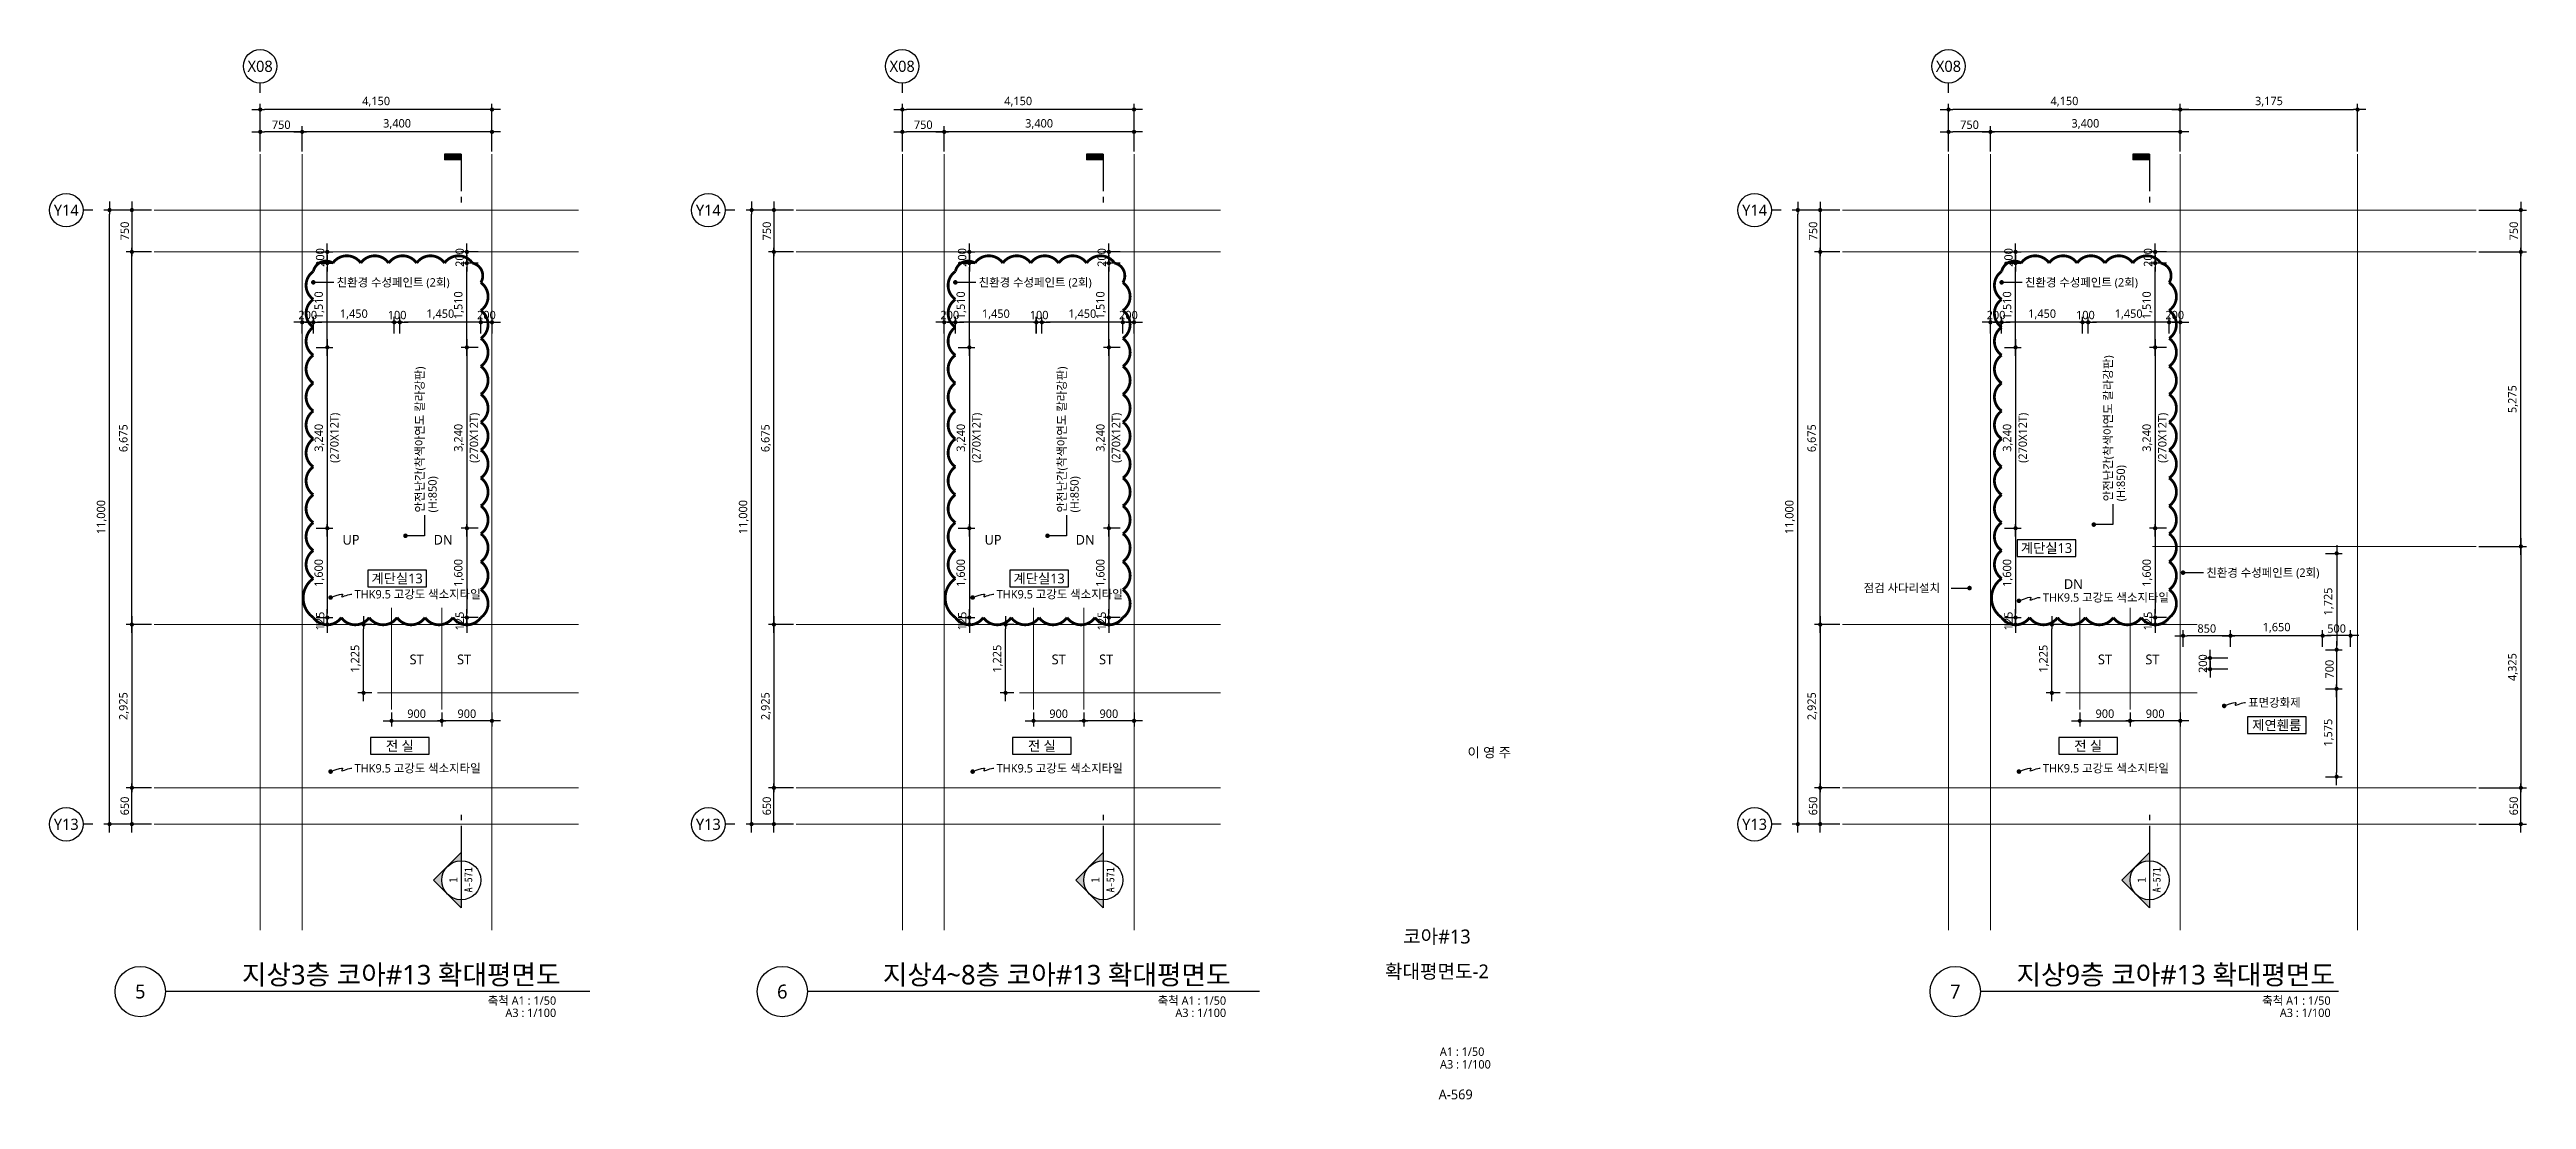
# Model space of a CAD drawing. Header units: millimetres. Extents: x 1467181 to 1720354, y 836037 to 895281.
# Drawn here: x 1521181 to 1565546, y 874037 to 892844 of the extents above; entities that cross this region are included whole.
import ezdxf
from ezdxf.enums import TextEntityAlignment as Align

# ---------------------------------------------------------------- set-up
doc = ezdxf.new("R2010")
doc.units = ezdxf.units.MM
doc.header["$MEASUREMENT"] = 0
doc.linetypes.add('CEN', pattern=[62, 60, -1, 0, -1])
doc.layers.get('0').update_dxf_attribs({"linetype": 'CONTINUOUS'})
for name, color, linetype, lineweight in [('A-AXIS-BUBL', 7, 'CONTINUOUS', 25), ('A-BORD-TEXT', 3, 'CONTINUOUS', 25), ('A-CNTL', 1, 'CEN', 15), ('A-DIMS', 7, 'CONTINUOUS', 25), ('A-MKXS-LEAD', 7, 'CONTINUOUS', 25), ('A-MKXS-MAK1', 3, 'CONTINUOUS', 25), ('A-MKXS-TEXT1', 3, 'CONTINUOUS', 25), ('A-MKXS-TEXT2', 7, 'CONTINUOUS', 25), ('A-MKXX-NAME', 3, 'CONTINUOUS', 25), ('A-MKXX-SYMB', 7, 'CONTINUOUS', 25), ('A-XXXX-SYMB', 7, 'CONTINUOUS', 25), ('A-XXXX-TXT1', 3, 'CONTINUOUS', 25), ('A-XXXX-TXT2', 3, 'CONTINUOUS', 25), ('REV-202205', 20, 'CONTINUOUS', 25)]:
    doc.layers.add(name, color=color, linetype=linetype, lineweight=lineweight)
doc.styles.add('HY울릉도L', font='')
doc.styles.add('돋움체', font='')
doc.styles.add('맑은고딕', font='malgun.ttf')
doc.styles.get('HY울릉도L').set_extended_font_data('HYwulM')
doc.styles.get('돋움체').set_extended_font_data('DotumChe')
doc.dimstyles.new('CDIM', dxfattribs={"dimtxt": 3, "dimasz": 1.5, "dimexe": 2, "dimexo": 1, "dimgap": 1, "dimtad": 1, "dimdec": 0, "dimrnd": 0.5, "dimzin": 0, "dimdsep": 32, "dimlunit": 6, "dimtxsty": 'HY울릉도L', "dimblk1": '_CIDOT', "dimblk2": '_CIDOT', "dimsah": 1, "dimcen": 5.5, "dimclrd": 2, "dimclre": 2, "dimclrt": 7, "dimadec": 0, "dimazin": 0, "dimtfac": 1, "dimtdec": 0, "dimtix": 1, "dimtmove": 2, "dimatfit": 1, "dimldrblk": '_CIDOT', "dimfxl": 1, "dimtolj": 1, "dimtzin": 0, "dimlwd": -1, "dimarcsym": 0})

msp = doc.modelspace()

# ---------------------------------------------------------------- texts
at = {"layer": 'A-BORD-TEXT', "style": '맑은고딕'}
for s, height, p in [('이 영 주', 175, (1547356.3, 880165.5)), ('A1 : 1/50', 150, (1546881.5, 874817.8)), ('A3 : 1/100', 150, (1546996.4, 874591)), ('A-569', 175, (1546671.7, 874039.2))]:
    msp.add_text(s, height=height, dxfattribs=at).set_placement(p, align=Align.RIGHT)
for s, p in [('코아#13', (1546030.7, 876955.6)), ('확대평면도-2', (1546030.7, 876330.6))]:
    msp.add_text(s, height=250, dxfattribs=at).set_placement(p, align=Align.MIDDLE_CENTER)
at = {"layer": 'A-MKXS-TEXT1', "style": '맑은고딕'}
for s, p in [('친환경 수성페인트 (2회)', (1526322.6, 888673.4)), ('친환경 수성페인트 (2회)', (1537822.8, 888673.4)), ('친환경 수성페인트 (2회)', (1556563.3, 888673.4)), ('친환경 수성페인트 (2회)', (1559813.2, 883473.4)), ('THK9.5 고강도 색소지타일', (1526644.9, 883086.9)), ('THK9.5 고강도 색소지타일', (1538144.9, 883086.9)), ('점검 사다리설치', (1553675.2, 883197.9)), ('THK9.5 고강도 색소지타일', (1556885.4, 883028.6)), ('표면강화제', (1560561, 881145.4)), ('THK9.5 고강도 색소지타일', (1526644.9, 879969.2)), ('THK9.5 고강도 색소지타일', (1538144.9, 879969.2)), ('THK9.5 고강도 색소지타일', (1556885.5, 879969.2))]:
    msp.add_text(s, height=150, dxfattribs=at).set_placement(p, align=Align.MIDDLE_LEFT)
for s, p in [('안전난간(착색아연도 칼라강판)', (1558052.2, 884751.4)), ('안전난간(착색아연도 칼라강판)', (1527811.7, 884551.4)), ('안전난간(착색아연도 칼라강판)', (1539311.7, 884551.4)), ('(H:850)', (1528039.2, 884551.4)), ('(H:850)', (1539539.2, 884551.4)), ('(H:850)', (1558279.7, 884751.4))]:
    msp.add_text(s, height=150, rotation=90, dxfattribs=at).set_placement(p, align=Align.MIDDLE_LEFT)
at = {"layer": 'A-MKXX-NAME', "style": '맑은고딕'}
for s, p in [('UP', (1526580.5, 884063.2)), ('DN', (1528230.5, 884063.2)), ('UP', (1538080.5, 884063.2)), ('DN', (1539730.5, 884063.2)), ('계단실13', (1556949.5, 883914.4)), ('계단실13', (1527405.8, 883369.4)), ('계단실13', (1538905.8, 883369.4)), ('DN', (1557431.2, 883269.4)), ('ST', (1527755.7, 881919.4)), ('ST', (1528605.7, 881919.4)), ('ST', (1539255.7, 881919.4)), ('ST', (1540105.7, 881919.4)), ('ST', (1557996.4, 881919.4)), ('ST', (1558846.4, 881919.4)), ('제연휀룸', (1561073.8, 880741.2)), ('전 실', (1527455.7, 880369.4)), ('전 실', (1538955.7, 880369.4)), ('전 실', (1557696.4, 880369.4))]:
    msp.add_text(s, height=175, dxfattribs=at).set_placement(p, align=Align.MIDDLE_CENTER)
at = {"layer": 'A-XXXX-TXT1', "style": '맑은고딕'}
for s, p in [('지상3층 코아#13 확대평면도', (1530333.7, 875992)), ('지상4~8층 코아#13 확대평면도', (1542333.7, 875992)), ('지상9층 코아#13 확대평면도', (1562117.1, 875992))]:
    msp.add_text(s, height=350, dxfattribs=at).set_placement(p, align=Align.BOTTOM_RIGHT)
for s, p in [('5', (1522805.7, 875969.4)), ('6', (1534305.7, 875969.4)), ('7', (1555314.9, 875969.4))]:
    msp.add_text(s, height=250, dxfattribs=at).set_placement(p, align=Align.MIDDLE)
for s, p in [('축척 A1 : 1/50', (1530255.9, 875883.2)), ('축척 A1 : 1/50', (1542255.9, 875883.2)), ('축척 A1 : 1/50', (1562039.3, 875883.2)), ('A3 : 1/100', (1530255.9, 875664.3)), ('A3 : 1/100', (1542255.9, 875664.3)), ('A3 : 1/100', (1562039.3, 875664.3))]:
    msp.add_text(s, height=150, dxfattribs=at).set_placement(p, align=Align.TOP_RIGHT)
at = {"layer": 'A-XXXX-TXT2', "ltscale": 0.2, "style": '맑은고딕'}
for s, p in [('X08', (1555193.4, 892544.4)), ('Y14', (1551721.4, 889966.4)), ('Y13', (1551721.4, 878966.4))]:
    msp.add_text(s, height=200, dxfattribs=at).set_placement(p, align=Align.MIDDLE)

# ---------------------------------------------------------------- blocks, each defined once
blk = doc.blocks.new('_CIDOT')
at = {"color": 0, "linetype": 'ByBlock'}
blk.add_line((2, 0), (-1, 0), dxfattribs=at)
at = {"color": 0, "linetype": 'ByBlock', "const_width": 0.5}
blk.add_lwpolyline([(-0.25, 0, 1), (0.25, 0, 1)], format="xyb", close=True, dxfattribs=at)
blk = doc.blocks.new('*D129')
at = {"layer": 'A-DIMS', "lineweight": -2, "transparency": 16777216}
for p, q in [((750, 12050), (750, 12500)), ((4150, 12050), (4150, 12500))]:
    blk.add_line(p, q, dxfattribs=at)
at = {"layer": 'A-DIMS', "transparency": 16777216}
blk.add_line((4075, 12400), (825, 12400), dxfattribs=at)
at = {"layer": 'A-DIMS', "transparency": 16777216, "xscale": 75, "yscale": 75, "zscale": 75, "rotation": 180}
blk.add_blockref('_CIDOT', (750, 12400), dxfattribs=at)
at = {"layer": 'A-DIMS', "transparency": 16777216, "xscale": 75, "yscale": 75, "zscale": 75}
blk.add_blockref('_CIDOT', (4150, 12400), dxfattribs=at)
at = {"layer": 'A-DIMS', "color": 3, "transparency": 16777216, "insert": (2450, 12540), "char_height": 150, "attachment_point": 5, "style": '맑은고딕'}
blk.add_mtext('\\A1;3,400', dxfattribs=at)
blk = doc.blocks.new('*D130')
at = {"layer": 'A-DIMS', "lineweight": -2, "transparency": 16777216}
for p, q in [((-1950, 10250), (-2400, 10250)), ((-1950, 3575), (-2400, 3575))]:
    blk.add_line(p, q, dxfattribs=at)
at = {"layer": 'A-DIMS', "transparency": 16777216}
blk.add_line((-2300, 3650), (-2300, 10175), dxfattribs=at)
at = {"layer": 'A-DIMS', "transparency": 16777216, "xscale": 75, "yscale": 75, "zscale": 75}
for p, rotation in [((-2300, 10250), 90), ((-2300, 3575), 270)]:
    blk.add_blockref('_CIDOT', p, dxfattribs=dict(at, rotation=rotation))
at = {"layer": 'A-DIMS', "color": 3, "transparency": 16777216, "insert": (-2440, 6913), "char_height": 150, "attachment_point": 5, "rotation": 90, "style": '맑은고딕'}
blk.add_mtext('\\A1;6,675', dxfattribs=at)
blk = doc.blocks.new('*D131')
at = {"layer": 'A-DIMS', "lineweight": -2, "transparency": 16777216}
for p, q in [((0, 12050), (0, 12500)), ((750, 12050), (750, 12500))]:
    blk.add_line(p, q, dxfattribs=at)
at = {"layer": 'A-DIMS', "transparency": 16777216}
blk.add_line((675, 12400), (75, 12400), dxfattribs=at)
at = {"layer": 'A-DIMS', "transparency": 16777216, "xscale": 75, "yscale": 75, "zscale": 75, "rotation": 180}
blk.add_blockref('_CIDOT', (0, 12400), dxfattribs=at)
at = {"layer": 'A-DIMS', "transparency": 16777216, "xscale": 75, "yscale": 75, "zscale": 75}
blk.add_blockref('_CIDOT', (750, 12400), dxfattribs=at)
at = {"layer": 'A-DIMS', "color": 3, "transparency": 16777216, "insert": (375, 12527), "char_height": 150, "attachment_point": 5, "style": '맑은고딕'}
blk.add_mtext('\\A1;750', dxfattribs=at)
blk = doc.blocks.new('*D132')
at = {"layer": 'A-DIMS', "lineweight": -2, "transparency": 16777216}
for p, q in [((0, 12050), (0, 12900)), ((4150, 12050), (4150, 12900))]:
    blk.add_line(p, q, dxfattribs=at)
at = {"layer": 'A-DIMS', "transparency": 16777216}
blk.add_line((4075, 12800), (75, 12800), dxfattribs=at)
at = {"layer": 'A-DIMS', "transparency": 16777216, "xscale": 75, "yscale": 75, "zscale": 75, "rotation": 180}
blk.add_blockref('_CIDOT', (0, 12800), dxfattribs=at)
at = {"layer": 'A-DIMS', "transparency": 16777216, "xscale": 75, "yscale": 75, "zscale": 75}
blk.add_blockref('_CIDOT', (4150, 12800), dxfattribs=at)
at = {"layer": 'A-DIMS', "color": 3, "transparency": 16777216, "insert": (2075, 12940), "char_height": 150, "attachment_point": 5, "style": '맑은고딕'}
blk.add_mtext('\\A1;4,150', dxfattribs=at)
blk = doc.blocks.new('*D133')
at = {"layer": 'A-DIMS', "lineweight": -2, "transparency": 16777216}
for p, q in [((-1950, 11000), (-2800, 11000)), ((-1950, 0), (-2800, 0))]:
    blk.add_line(p, q, dxfattribs=at)
at = {"layer": 'A-DIMS', "transparency": 16777216}
blk.add_line((-2700, 75), (-2700, 10925), dxfattribs=at)
at = {"layer": 'A-DIMS', "transparency": 16777216, "xscale": 75, "yscale": 75, "zscale": 75}
for p, rotation in [((-2700, 11000), 90), ((-2700, 0), 270)]:
    blk.add_blockref('_CIDOT', p, dxfattribs=dict(at, rotation=rotation))
at = {"layer": 'A-DIMS', "color": 3, "transparency": 16777216, "insert": (-2840, 5500), "char_height": 150, "attachment_point": 5, "rotation": 90, "style": '맑은고딕'}
blk.add_mtext('\\A1;11,000', dxfattribs=at)
blk = doc.blocks.new('*D134')
at = {"layer": 'A-DIMS', "lineweight": -2, "transparency": 16777216}
for p, q in [((-1950, 11000), (-2400, 11000)), ((-1950, 10250), (-2400, 10250))]:
    blk.add_line(p, q, dxfattribs=at)
at = {"layer": 'A-DIMS', "transparency": 16777216}
blk.add_line((-2300, 10925), (-2300, 10325), dxfattribs=at)
at = {"layer": 'A-DIMS', "transparency": 16777216, "xscale": 75, "yscale": 75, "zscale": 75}
for p, rotation in [((-2300, 11000), 90), ((-2300, 10250), 270)]:
    blk.add_blockref('_CIDOT', p, dxfattribs=dict(at, rotation=rotation))
at = {"layer": 'A-DIMS', "color": 3, "transparency": 16777216, "insert": (-2427, 10625), "char_height": 150, "attachment_point": 5, "rotation": 90, "style": '맑은고딕'}
blk.add_mtext('\\A1;750', dxfattribs=at)
blk = doc.blocks.new('*D135')
at = {"layer": 'A-DIMS', "lineweight": -2, "transparency": 16777216}
for p, q in [((-1950, 3575), (-2400, 3575)), ((-1950, 650), (-2400, 650))]:
    blk.add_line(p, q, dxfattribs=at)
at = {"layer": 'A-DIMS', "transparency": 16777216}
blk.add_line((-2300, 3500), (-2300, 725), dxfattribs=at)
at = {"layer": 'A-DIMS', "transparency": 16777216, "xscale": 75, "yscale": 75, "zscale": 75}
for p, rotation in [((-2300, 3575), 90), ((-2300, 650), 270)]:
    blk.add_blockref('_CIDOT', p, dxfattribs=dict(at, rotation=rotation))
at = {"layer": 'A-DIMS', "color": 3, "transparency": 16777216, "insert": (-2440, 2113), "char_height": 150, "attachment_point": 5, "rotation": 90, "style": '맑은고딕'}
blk.add_mtext('\\A1;2,925', dxfattribs=at)
blk = doc.blocks.new('*D136')
at = {"layer": 'A-DIMS', "lineweight": -2, "transparency": 16777216}
for p, q in [((2350, 2000), (2350, 1750)), ((3250, 2000), (3250, 1750))]:
    blk.add_line(p, q, dxfattribs=at)
at = {"layer": 'A-DIMS', "transparency": 16777216}
blk.add_line((2425, 1850), (3175, 1850), dxfattribs=at)
at = {"layer": 'A-DIMS', "transparency": 16777216, "xscale": 75, "yscale": 75, "zscale": 75, "rotation": 180}
blk.add_blockref('_CIDOT', (2350, 1850), dxfattribs=at)
at = {"layer": 'A-DIMS', "transparency": 16777216, "xscale": 75, "yscale": 75, "zscale": 75}
blk.add_blockref('_CIDOT', (3250, 1850), dxfattribs=at)
at = {"layer": 'A-DIMS', "color": 3, "transparency": 16777216, "insert": (2800, 1977), "char_height": 150, "attachment_point": 5, "style": '맑은고딕'}
blk.add_mtext('\\A1;900', dxfattribs=at)
blk = doc.blocks.new('*D137')
at = {"layer": 'A-DIMS', "lineweight": -2, "transparency": 16777216}
for p, q in [((3250, 2000), (3250, 1750)), ((4150, 2000), (4150, 1750))]:
    blk.add_line(p, q, dxfattribs=at)
at = {"layer": 'A-DIMS', "transparency": 16777216}
blk.add_line((4075, 1850), (3325, 1850), dxfattribs=at)
at = {"layer": 'A-DIMS', "transparency": 16777216, "xscale": 75, "yscale": 75, "zscale": 75, "rotation": 180}
blk.add_blockref('_CIDOT', (3250, 1850), dxfattribs=at)
at = {"layer": 'A-DIMS', "transparency": 16777216, "xscale": 75, "yscale": 75, "zscale": 75}
blk.add_blockref('_CIDOT', (4150, 1850), dxfattribs=at)
at = {"layer": 'A-DIMS', "color": 3, "transparency": 16777216, "insert": (3700, 1977), "char_height": 150, "attachment_point": 5, "style": '맑은고딕'}
blk.add_mtext('\\A1;900', dxfattribs=at)
blk = doc.blocks.new('*D138')
at = {"layer": 'A-DIMS', "lineweight": -2, "transparency": 16777216}
for p, q in [((2000, 3575), (1750, 3575)), ((2000, 2350), (1750, 2350))]:
    blk.add_line(p, q, dxfattribs=at)
at = {"layer": 'A-DIMS', "transparency": 16777216}
blk.add_line((1850, 2425), (1850, 3500), dxfattribs=at)
at = {"layer": 'A-DIMS', "transparency": 16777216, "xscale": 75, "yscale": 75, "zscale": 75}
for p, rotation in [((1850, 3575), 90), ((1850, 2350), 270)]:
    blk.add_blockref('_CIDOT', p, dxfattribs=dict(at, rotation=rotation))
at = {"layer": 'A-DIMS', "color": 3, "transparency": 16777216, "insert": (1710, 2963), "char_height": 150, "attachment_point": 5, "rotation": 90, "style": '맑은고딕'}
blk.add_mtext('\\A1;1,225', dxfattribs=at)
blk = doc.blocks.new('*D139')
at = {"layer": 'A-DIMS', "lineweight": -2, "transparency": 16777216}
for p, q in [((-1950, 650), (-2400, 650)), ((-1950, 0), (-2400, 0))]:
    blk.add_line(p, q, dxfattribs=at)
at = {"layer": 'A-DIMS', "transparency": 16777216}
blk.add_line((-2300, 75), (-2300, 575), dxfattribs=at)
at = {"layer": 'A-DIMS', "transparency": 16777216, "xscale": 75, "yscale": 75, "zscale": 75}
for p, rotation in [((-2300, 650), 90), ((-2300, 0), 270)]:
    blk.add_blockref('_CIDOT', p, dxfattribs=dict(at, rotation=rotation))
at = {"layer": 'A-DIMS', "color": 3, "transparency": 16777216, "insert": (-2427, 325), "char_height": 150, "attachment_point": 5, "rotation": 90, "style": '맑은고딕'}
blk.add_mtext('\\A1;650', dxfattribs=at)
blk = doc.blocks.new('CORE 7- 단면')
at = {"layer": 'A-MKXS-MAK1'}
blk.add_hatch(color=256, dxfattribs=at).paths.add_polyline_path([(22637, 12898), (22637, 12998), (22937, 12998), (22937, 12898)])
h = blk.add_hatch(color=256, dxfattribs=at)
h.paths.add_polyline_path([(22442, -7), (22690, 241, 0.414214), (22690, -254)])
h.paths.add_polyline_path([(22690, 241), (22937, 488), (22937, 343, 0.198912)])
h.paths.add_polyline_path([(22690, -254, 0.198912), (22937, -357), (22937, -502)])
for p, q in [((22637, 12998), (22637, 12898)), ((22937, 12998), (22637, 12998)), ((22937, 12898), (22637, 12898)), ((22937, 12998), (22937, 12335)), ((22937, 12235), (22937, 12135)), ((22937, 1166), (22937, 1066)), ((22937, 966), (22937, -502)), ((22937, 488), (22442, -7)), ((22937, -502), (22442, -7))]:
    blk.add_line(p, q, dxfattribs=at)
blk.add_circle((22937, -7), 350, dxfattribs=at)
at = {"layer": 'A-MKXS-TEXT2', "style": '돋움체'}
for s, height, p in [('1', 150, (22793, -2)), ('A-571', 140, (23065, 0))]:
    blk.add_text(s, height=height, rotation=90, dxfattribs=at).set_placement(p, align=Align.MIDDLE)
blk = doc.blocks.new('*D175')
at = {"layer": 'A-DIMS', "lineweight": -2, "transparency": 16777216}
for p, q in [((1528856, 887509), (1528556, 887509)), ((1528856, 884269), (1528556, 884269))]:
    blk.add_line(p, q, dxfattribs=at)
at = {"layer": 'A-DIMS', "transparency": 16777216}
blk.add_line((1528656, 887434), (1528656, 884344), dxfattribs=at)
at = {"layer": 'A-DIMS', "transparency": 16777216, "xscale": 75, "yscale": 75, "zscale": 75}
for p, rotation in [((1528656, 887509), 90), ((1528656, 884269), 270)]:
    blk.add_blockref('_CIDOT', p, dxfattribs=dict(at, rotation=rotation))
at = {"layer": 'A-DIMS', "color": 3, "transparency": 16777216, "char_height": 150, "attachment_point": 5, "rotation": 90, "style": '맑은고딕'}
for s, insert in [('\\A1;3,240', (1528516, 885889)), ('\\A1;(270X12T)', (1528799, 885889))]:
    blk.add_mtext(s, dxfattribs=dict(at, insert=insert))
blk = doc.blocks.new('*D176')
at = {"layer": 'A-DIMS', "lineweight": -2, "transparency": 16777216}
for p, q in [((1528856, 889019), (1528556, 889019)), ((1528856, 887509), (1528556, 887509))]:
    blk.add_line(p, q, dxfattribs=at)
at = {"layer": 'A-DIMS', "transparency": 16777216}
blk.add_line((1528656, 887584), (1528656, 888944), dxfattribs=at)
at = {"layer": 'A-DIMS', "transparency": 16777216, "xscale": 75, "yscale": 75, "zscale": 75}
for p, rotation in [((1528656, 889019), 90), ((1528656, 887509), 270)]:
    blk.add_blockref('_CIDOT', p, dxfattribs=dict(at, rotation=rotation))
at = {"layer": 'A-DIMS', "color": 3, "transparency": 16777216, "insert": (1528515, 888264), "char_height": 150, "attachment_point": 5, "rotation": 90, "style": '맑은고딕'}
blk.add_mtext('\\A1;1,510', dxfattribs=at)
blk = doc.blocks.new('*D177')
at = {"layer": 'A-DIMS', "lineweight": -2, "transparency": 16777216}
for p, q in [((1528856, 884269), (1528556, 884269)), ((1528856, 882669), (1528556, 882669))]:
    blk.add_line(p, q, dxfattribs=at)
at = {"layer": 'A-DIMS', "transparency": 16777216}
blk.add_line((1528656, 884194), (1528656, 882744), dxfattribs=at)
at = {"layer": 'A-DIMS', "transparency": 16777216, "xscale": 75, "yscale": 75, "zscale": 75}
for p, rotation in [((1528656, 884269), 90), ((1528656, 882669), 270)]:
    blk.add_blockref('_CIDOT', p, dxfattribs=dict(at, rotation=rotation))
at = {"layer": 'A-DIMS', "color": 3, "transparency": 16777216, "insert": (1528515, 883469), "char_height": 150, "attachment_point": 5, "rotation": 90, "style": '맑은고딕'}
blk.add_mtext('\\A1;1,600', dxfattribs=at)
blk = doc.blocks.new('*D178')
at = {"layer": 'A-DIMS', "lineweight": -2, "transparency": 16777216}
for p, q in [((1528856, 882669), (1528556, 882669)), ((1528856, 882544), (1528556, 882544))]:
    blk.add_line(p, q, dxfattribs=at)
at = {"layer": 'A-DIMS', "transparency": 16777216}
for p, q in [((1528656, 882744), (1528656, 882819)), ((1528656, 882669), (1528656, 882544)), ((1528656, 882469), (1528656, 882394))]:
    blk.add_line(p, q, dxfattribs=at)
at = {"layer": 'A-DIMS', "transparency": 16777216, "xscale": 75, "yscale": 75, "zscale": 75}
for p, rotation in [((1528656, 882669), 270), ((1528656, 882544), 90)]:
    blk.add_blockref('_CIDOT', p, dxfattribs=dict(at, rotation=rotation))
at = {"layer": 'A-DIMS', "color": 3, "transparency": 16777216, "insert": (1528528, 882607), "char_height": 150, "attachment_point": 5, "rotation": 90, "style": '맑은고딕'}
blk.add_mtext('\\A1;125', dxfattribs=at)
blk = doc.blocks.new('*D179')
at = {"layer": 'A-DIMS', "lineweight": -2, "transparency": 16777216}
for p, q in [((1528856, 889219), (1528556, 889219)), ((1528856, 889019), (1528556, 889019))]:
    blk.add_line(p, q, dxfattribs=at)
at = {"layer": 'A-DIMS', "transparency": 16777216}
for p, q in [((1528656, 889294), (1528656, 889369)), ((1528656, 889019), (1528656, 889219)), ((1528656, 888944), (1528656, 888869))]:
    blk.add_line(p, q, dxfattribs=at)
at = {"layer": 'A-DIMS', "transparency": 16777216, "xscale": 75, "yscale": 75, "zscale": 75}
for p, rotation in [((1528656, 889219), 270), ((1528656, 889019), 90)]:
    blk.add_blockref('_CIDOT', p, dxfattribs=dict(at, rotation=rotation))
at = {"layer": 'A-DIMS', "color": 3, "transparency": 16777216, "insert": (1528528, 889119), "char_height": 150, "attachment_point": 5, "rotation": 90, "style": '맑은고딕'}
blk.add_mtext('\\A1;200', dxfattribs=at)
blk = doc.blocks.new('*D180')
at = {"layer": 'A-DIMS', "lineweight": -2, "transparency": 16777216}
for p, q in [((1527455, 887759), (1527455, 888059)), ((1528905, 887759), (1528905, 888059))]:
    blk.add_line(p, q, dxfattribs=at)
at = {"layer": 'A-DIMS', "transparency": 16777216}
blk.add_line((1528830, 887959), (1527530, 887959), dxfattribs=at)
at = {"layer": 'A-DIMS', "transparency": 16777216, "xscale": 75, "yscale": 75, "zscale": 75, "rotation": 180}
blk.add_blockref('_CIDOT', (1527455, 887959), dxfattribs=at)
at = {"layer": 'A-DIMS', "transparency": 16777216, "xscale": 75, "yscale": 75, "zscale": 75}
blk.add_blockref('_CIDOT', (1528905, 887959), dxfattribs=at)
at = {"layer": 'A-DIMS', "color": 3, "transparency": 16777216, "insert": (1528180, 888100), "char_height": 150, "attachment_point": 5, "style": '맑은고딕'}
blk.add_mtext('\\A1;1,450', dxfattribs=at)
blk = doc.blocks.new('*D181')
at = {"layer": 'A-DIMS', "transparency": 16777216}
for p, q in [((1528831, 887959), (1528756, 887959)), ((1529106, 887959), (1528906, 887959)), ((1529181, 887959), (1529256, 887959))]:
    blk.add_line(p, q, dxfattribs=at)
at = {"layer": 'A-DIMS', "lineweight": -2, "transparency": 16777216}
for p, q in [((1528906, 887759), (1528906, 888059)), ((1529106, 887759), (1529106, 888059))]:
    blk.add_line(p, q, dxfattribs=at)
at = {"layer": 'A-DIMS', "transparency": 16777216, "xscale": 75, "yscale": 75, "zscale": 75}
blk.add_blockref('_CIDOT', (1528906, 887959), dxfattribs=at)
at = {"layer": 'A-DIMS', "transparency": 16777216, "xscale": 75, "yscale": 75, "zscale": 75, "rotation": 180}
blk.add_blockref('_CIDOT', (1529106, 887959), dxfattribs=at)
at = {"layer": 'A-DIMS', "color": 3, "transparency": 16777216, "insert": (1529006, 888087), "char_height": 150, "attachment_point": 5, "style": '맑은고딕'}
blk.add_mtext('\\A1;200', dxfattribs=at)
blk = doc.blocks.new('*D182')
at = {"layer": 'A-DIMS', "lineweight": -2, "transparency": 16777216}
for p, q in [((1525906, 887759), (1525906, 888059)), ((1527355, 887759), (1527355, 888059))]:
    blk.add_line(p, q, dxfattribs=at)
at = {"layer": 'A-DIMS', "transparency": 16777216}
blk.add_line((1527280, 887959), (1525981, 887959), dxfattribs=at)
at = {"layer": 'A-DIMS', "transparency": 16777216, "xscale": 75, "yscale": 75, "zscale": 75, "rotation": 180}
blk.add_blockref('_CIDOT', (1525906, 887959), dxfattribs=at)
at = {"layer": 'A-DIMS', "transparency": 16777216, "xscale": 75, "yscale": 75, "zscale": 75}
blk.add_blockref('_CIDOT', (1527355, 887959), dxfattribs=at)
at = {"layer": 'A-DIMS', "color": 3, "transparency": 16777216, "insert": (1526631, 888100), "char_height": 150, "attachment_point": 5, "style": '맑은고딕'}
blk.add_mtext('\\A1;1,450', dxfattribs=at)
blk = doc.blocks.new('*D183')
at = {"layer": 'A-DIMS', "transparency": 16777216}
for p, q in [((1527281, 887959), (1527206, 887959)), ((1527455, 887959), (1527356, 887959)), ((1527530, 887959), (1527605, 887959))]:
    blk.add_line(p, q, dxfattribs=at)
at = {"layer": 'A-DIMS', "lineweight": -2, "transparency": 16777216}
for p, q in [((1527356, 887759), (1527356, 888059)), ((1527455, 887759), (1527455, 888059))]:
    blk.add_line(p, q, dxfattribs=at)
at = {"layer": 'A-DIMS', "transparency": 16777216, "xscale": 75, "yscale": 75, "zscale": 75}
blk.add_blockref('_CIDOT', (1527356, 887959), dxfattribs=at)
at = {"layer": 'A-DIMS', "transparency": 16777216, "xscale": 75, "yscale": 75, "zscale": 75, "rotation": 180}
blk.add_blockref('_CIDOT', (1527455, 887959), dxfattribs=at)
at = {"layer": 'A-DIMS', "color": 3, "transparency": 16777216, "insert": (1527406, 888087), "char_height": 150, "attachment_point": 5, "style": '맑은고딕'}
blk.add_mtext('\\A1;100', dxfattribs=at)
blk = doc.blocks.new('*D184')
at = {"layer": 'A-DIMS', "transparency": 16777216}
for p, q in [((1525631, 887959), (1525556, 887959)), ((1525906, 887959), (1525706, 887959)), ((1525981, 887959), (1526056, 887959))]:
    blk.add_line(p, q, dxfattribs=at)
at = {"layer": 'A-DIMS', "lineweight": -2, "transparency": 16777216}
for p, q in [((1525706, 887759), (1525706, 888059)), ((1525906, 887759), (1525906, 888059))]:
    blk.add_line(p, q, dxfattribs=at)
at = {"layer": 'A-DIMS', "transparency": 16777216, "xscale": 75, "yscale": 75, "zscale": 75}
blk.add_blockref('_CIDOT', (1525706, 887959), dxfattribs=at)
at = {"layer": 'A-DIMS', "transparency": 16777216, "xscale": 75, "yscale": 75, "zscale": 75, "rotation": 180}
blk.add_blockref('_CIDOT', (1525906, 887959), dxfattribs=at)
at = {"layer": 'A-DIMS', "color": 3, "transparency": 16777216, "insert": (1525806, 888087), "char_height": 150, "attachment_point": 5, "style": '맑은고딕'}
blk.add_mtext('\\A1;200', dxfattribs=at)
blk = doc.blocks.new('*D185')
at = {"layer": 'A-DIMS', "lineweight": -2, "transparency": 16777216}
for p, q in [((1525956, 887509), (1526256, 887509)), ((1525956, 884269), (1526256, 884269))]:
    blk.add_line(p, q, dxfattribs=at)
at = {"layer": 'A-DIMS', "transparency": 16777216}
blk.add_line((1526156, 887434), (1526156, 884344), dxfattribs=at)
at = {"layer": 'A-DIMS', "transparency": 16777216, "xscale": 75, "yscale": 75, "zscale": 75}
for p, rotation in [((1526156, 887509), 90), ((1526156, 884269), 270)]:
    blk.add_blockref('_CIDOT', p, dxfattribs=dict(at, rotation=rotation))
at = {"layer": 'A-DIMS', "color": 3, "transparency": 16777216, "char_height": 150, "attachment_point": 5, "rotation": 90, "style": '맑은고딕'}
for s, insert in [('\\A1;3,240', (1526016, 885889)), ('\\A1;(270X12T)', (1526299, 885889))]:
    blk.add_mtext(s, dxfattribs=dict(at, insert=insert))
blk = doc.blocks.new('*D186')
at = {"layer": 'A-DIMS', "lineweight": -2, "transparency": 16777216}
for p, q in [((1525956, 889019), (1526256, 889019)), ((1525956, 887509), (1526256, 887509))]:
    blk.add_line(p, q, dxfattribs=at)
at = {"layer": 'A-DIMS', "transparency": 16777216}
blk.add_line((1526156, 887584), (1526156, 888944), dxfattribs=at)
at = {"layer": 'A-DIMS', "transparency": 16777216, "xscale": 75, "yscale": 75, "zscale": 75}
for p, rotation in [((1526156, 889019), 90), ((1526156, 887509), 270)]:
    blk.add_blockref('_CIDOT', p, dxfattribs=dict(at, rotation=rotation))
at = {"layer": 'A-DIMS', "color": 3, "transparency": 16777216, "insert": (1526015, 888264), "char_height": 150, "attachment_point": 5, "rotation": 90, "style": '맑은고딕'}
blk.add_mtext('\\A1;1,510', dxfattribs=at)
blk = doc.blocks.new('*D187')
at = {"layer": 'A-DIMS', "lineweight": -2, "transparency": 16777216}
for p, q in [((1525956, 884269), (1526256, 884269)), ((1525956, 882669), (1526256, 882669))]:
    blk.add_line(p, q, dxfattribs=at)
at = {"layer": 'A-DIMS', "transparency": 16777216}
blk.add_line((1526156, 884194), (1526156, 882744), dxfattribs=at)
at = {"layer": 'A-DIMS', "transparency": 16777216, "xscale": 75, "yscale": 75, "zscale": 75}
for p, rotation in [((1526156, 884269), 90), ((1526156, 882669), 270)]:
    blk.add_blockref('_CIDOT', p, dxfattribs=dict(at, rotation=rotation))
at = {"layer": 'A-DIMS', "color": 3, "transparency": 16777216, "insert": (1526015, 883469), "char_height": 150, "attachment_point": 5, "rotation": 90, "style": '맑은고딕'}
blk.add_mtext('\\A1;1,600', dxfattribs=at)
blk = doc.blocks.new('*D188')
at = {"layer": 'A-DIMS', "lineweight": -2, "transparency": 16777216}
for p, q in [((1525956, 882669), (1526256, 882669)), ((1525956, 882544), (1526256, 882544))]:
    blk.add_line(p, q, dxfattribs=at)
at = {"layer": 'A-DIMS', "transparency": 16777216}
for p, q in [((1526156, 882744), (1526156, 882819)), ((1526156, 882669), (1526156, 882544)), ((1526156, 882469), (1526156, 882394))]:
    blk.add_line(p, q, dxfattribs=at)
at = {"layer": 'A-DIMS', "transparency": 16777216, "xscale": 75, "yscale": 75, "zscale": 75}
for p, rotation in [((1526156, 882669), 270), ((1526156, 882544), 90)]:
    blk.add_blockref('_CIDOT', p, dxfattribs=dict(at, rotation=rotation))
at = {"layer": 'A-DIMS', "color": 3, "transparency": 16777216, "insert": (1526028, 882607), "char_height": 150, "attachment_point": 5, "rotation": 90, "style": '맑은고딕'}
blk.add_mtext('\\A1;125', dxfattribs=at)
blk = doc.blocks.new('*D189')
at = {"layer": 'A-DIMS', "lineweight": -2, "transparency": 16777216}
for p, q in [((1525956, 889219), (1526256, 889219)), ((1525956, 889019), (1526256, 889019))]:
    blk.add_line(p, q, dxfattribs=at)
at = {"layer": 'A-DIMS', "transparency": 16777216}
for p, q in [((1526156, 889294), (1526156, 889369)), ((1526156, 889019), (1526156, 889219)), ((1526156, 888944), (1526156, 888869))]:
    blk.add_line(p, q, dxfattribs=at)
at = {"layer": 'A-DIMS', "transparency": 16777216, "xscale": 75, "yscale": 75, "zscale": 75}
for p, rotation in [((1526156, 889219), 270), ((1526156, 889019), 90)]:
    blk.add_blockref('_CIDOT', p, dxfattribs=dict(at, rotation=rotation))
at = {"layer": 'A-DIMS', "color": 3, "transparency": 16777216, "insert": (1526028, 889119), "char_height": 150, "attachment_point": 5, "rotation": 90, "style": '맑은고딕'}
blk.add_mtext('\\A1;200', dxfattribs=at)
blk = doc.blocks.new('*D190')
at = {"layer": 'A-DIMS', "lineweight": -2, "transparency": 16777216}
for p, q in [((1540356, 887509), (1540056, 887509)), ((1540356, 884269), (1540056, 884269))]:
    blk.add_line(p, q, dxfattribs=at)
at = {"layer": 'A-DIMS', "transparency": 16777216}
blk.add_line((1540156, 887434), (1540156, 884344), dxfattribs=at)
at = {"layer": 'A-DIMS', "transparency": 16777216, "xscale": 75, "yscale": 75, "zscale": 75}
for p, rotation in [((1540156, 887509), 90), ((1540156, 884269), 270)]:
    blk.add_blockref('_CIDOT', p, dxfattribs=dict(at, rotation=rotation))
at = {"layer": 'A-DIMS', "color": 3, "transparency": 16777216, "char_height": 150, "attachment_point": 5, "rotation": 90, "style": '맑은고딕'}
for s, insert in [('\\A1;3,240', (1540016, 885889)), ('\\A1;(270X12T)', (1540299, 885889))]:
    blk.add_mtext(s, dxfattribs=dict(at, insert=insert))
blk = doc.blocks.new('*D191')
at = {"layer": 'A-DIMS', "lineweight": -2, "transparency": 16777216}
for p, q in [((1540356, 889019), (1540056, 889019)), ((1540356, 887509), (1540056, 887509))]:
    blk.add_line(p, q, dxfattribs=at)
at = {"layer": 'A-DIMS', "transparency": 16777216}
blk.add_line((1540156, 887584), (1540156, 888944), dxfattribs=at)
at = {"layer": 'A-DIMS', "transparency": 16777216, "xscale": 75, "yscale": 75, "zscale": 75}
for p, rotation in [((1540156, 889019), 90), ((1540156, 887509), 270)]:
    blk.add_blockref('_CIDOT', p, dxfattribs=dict(at, rotation=rotation))
at = {"layer": 'A-DIMS', "color": 3, "transparency": 16777216, "insert": (1540015, 888264), "char_height": 150, "attachment_point": 5, "rotation": 90, "style": '맑은고딕'}
blk.add_mtext('\\A1;1,510', dxfattribs=at)
blk = doc.blocks.new('*D192')
at = {"layer": 'A-DIMS', "lineweight": -2, "transparency": 16777216}
for p, q in [((1540356, 884269), (1540056, 884269)), ((1540356, 882669), (1540056, 882669))]:
    blk.add_line(p, q, dxfattribs=at)
at = {"layer": 'A-DIMS', "transparency": 16777216}
blk.add_line((1540156, 884194), (1540156, 882744), dxfattribs=at)
at = {"layer": 'A-DIMS', "transparency": 16777216, "xscale": 75, "yscale": 75, "zscale": 75}
for p, rotation in [((1540156, 884269), 90), ((1540156, 882669), 270)]:
    blk.add_blockref('_CIDOT', p, dxfattribs=dict(at, rotation=rotation))
at = {"layer": 'A-DIMS', "color": 3, "transparency": 16777216, "insert": (1540015, 883469), "char_height": 150, "attachment_point": 5, "rotation": 90, "style": '맑은고딕'}
blk.add_mtext('\\A1;1,600', dxfattribs=at)
blk = doc.blocks.new('*D193')
at = {"layer": 'A-DIMS', "lineweight": -2, "transparency": 16777216}
for p, q in [((1540356, 882669), (1540056, 882669)), ((1540356, 882544), (1540056, 882544))]:
    blk.add_line(p, q, dxfattribs=at)
at = {"layer": 'A-DIMS', "transparency": 16777216}
for p, q in [((1540156, 882744), (1540156, 882819)), ((1540156, 882669), (1540156, 882544)), ((1540156, 882469), (1540156, 882394))]:
    blk.add_line(p, q, dxfattribs=at)
at = {"layer": 'A-DIMS', "transparency": 16777216, "xscale": 75, "yscale": 75, "zscale": 75}
for p, rotation in [((1540156, 882669), 270), ((1540156, 882544), 90)]:
    blk.add_blockref('_CIDOT', p, dxfattribs=dict(at, rotation=rotation))
at = {"layer": 'A-DIMS', "color": 3, "transparency": 16777216, "insert": (1540028, 882607), "char_height": 150, "attachment_point": 5, "rotation": 90, "style": '맑은고딕'}
blk.add_mtext('\\A1;125', dxfattribs=at)
blk = doc.blocks.new('*D194')
at = {"layer": 'A-DIMS', "lineweight": -2, "transparency": 16777216}
for p, q in [((1540356, 889219), (1540056, 889219)), ((1540356, 889019), (1540056, 889019))]:
    blk.add_line(p, q, dxfattribs=at)
at = {"layer": 'A-DIMS', "transparency": 16777216}
for p, q in [((1540156, 889294), (1540156, 889369)), ((1540156, 889019), (1540156, 889219)), ((1540156, 888944), (1540156, 888869))]:
    blk.add_line(p, q, dxfattribs=at)
at = {"layer": 'A-DIMS', "transparency": 16777216, "xscale": 75, "yscale": 75, "zscale": 75}
for p, rotation in [((1540156, 889219), 270), ((1540156, 889019), 90)]:
    blk.add_blockref('_CIDOT', p, dxfattribs=dict(at, rotation=rotation))
at = {"layer": 'A-DIMS', "color": 3, "transparency": 16777216, "insert": (1540028, 889119), "char_height": 150, "attachment_point": 5, "rotation": 90, "style": '맑은고딕'}
blk.add_mtext('\\A1;200', dxfattribs=at)
blk = doc.blocks.new('*D195')
at = {"layer": 'A-DIMS', "lineweight": -2, "transparency": 16777216}
for p, q in [((1538955, 887759), (1538955, 888059)), ((1540405, 887759), (1540405, 888059))]:
    blk.add_line(p, q, dxfattribs=at)
at = {"layer": 'A-DIMS', "transparency": 16777216}
blk.add_line((1540330, 887959), (1539030, 887959), dxfattribs=at)
at = {"layer": 'A-DIMS', "transparency": 16777216, "xscale": 75, "yscale": 75, "zscale": 75, "rotation": 180}
blk.add_blockref('_CIDOT', (1538955, 887959), dxfattribs=at)
at = {"layer": 'A-DIMS', "transparency": 16777216, "xscale": 75, "yscale": 75, "zscale": 75}
blk.add_blockref('_CIDOT', (1540405, 887959), dxfattribs=at)
at = {"layer": 'A-DIMS', "color": 3, "transparency": 16777216, "insert": (1539680, 888100), "char_height": 150, "attachment_point": 5, "style": '맑은고딕'}
blk.add_mtext('\\A1;1,450', dxfattribs=at)
blk = doc.blocks.new('*D196')
at = {"layer": 'A-DIMS', "transparency": 16777216}
for p, q in [((1540331, 887959), (1540256, 887959)), ((1540606, 887959), (1540406, 887959)), ((1540681, 887959), (1540756, 887959))]:
    blk.add_line(p, q, dxfattribs=at)
at = {"layer": 'A-DIMS', "lineweight": -2, "transparency": 16777216}
for p, q in [((1540406, 887759), (1540406, 888059)), ((1540606, 887759), (1540606, 888059))]:
    blk.add_line(p, q, dxfattribs=at)
at = {"layer": 'A-DIMS', "transparency": 16777216, "xscale": 75, "yscale": 75, "zscale": 75}
blk.add_blockref('_CIDOT', (1540406, 887959), dxfattribs=at)
at = {"layer": 'A-DIMS', "transparency": 16777216, "xscale": 75, "yscale": 75, "zscale": 75, "rotation": 180}
blk.add_blockref('_CIDOT', (1540606, 887959), dxfattribs=at)
at = {"layer": 'A-DIMS', "color": 3, "transparency": 16777216, "insert": (1540506, 888087), "char_height": 150, "attachment_point": 5, "style": '맑은고딕'}
blk.add_mtext('\\A1;200', dxfattribs=at)
blk = doc.blocks.new('*D197')
at = {"layer": 'A-DIMS', "lineweight": -2, "transparency": 16777216}
for p, q in [((1537406, 887759), (1537406, 888059)), ((1538855, 887759), (1538855, 888059))]:
    blk.add_line(p, q, dxfattribs=at)
at = {"layer": 'A-DIMS', "transparency": 16777216}
blk.add_line((1538780, 887959), (1537481, 887959), dxfattribs=at)
at = {"layer": 'A-DIMS', "transparency": 16777216, "xscale": 75, "yscale": 75, "zscale": 75, "rotation": 180}
blk.add_blockref('_CIDOT', (1537406, 887959), dxfattribs=at)
at = {"layer": 'A-DIMS', "transparency": 16777216, "xscale": 75, "yscale": 75, "zscale": 75}
blk.add_blockref('_CIDOT', (1538855, 887959), dxfattribs=at)
at = {"layer": 'A-DIMS', "color": 3, "transparency": 16777216, "insert": (1538131, 888100), "char_height": 150, "attachment_point": 5, "style": '맑은고딕'}
blk.add_mtext('\\A1;1,450', dxfattribs=at)
blk = doc.blocks.new('*D198')
at = {"layer": 'A-DIMS', "transparency": 16777216}
for p, q in [((1538781, 887959), (1538706, 887959)), ((1538955, 887959), (1538856, 887959)), ((1539030, 887959), (1539105, 887959))]:
    blk.add_line(p, q, dxfattribs=at)
at = {"layer": 'A-DIMS', "lineweight": -2, "transparency": 16777216}
for p, q in [((1538856, 887759), (1538856, 888059)), ((1538955, 887759), (1538955, 888059))]:
    blk.add_line(p, q, dxfattribs=at)
at = {"layer": 'A-DIMS', "transparency": 16777216, "xscale": 75, "yscale": 75, "zscale": 75}
blk.add_blockref('_CIDOT', (1538856, 887959), dxfattribs=at)
at = {"layer": 'A-DIMS', "transparency": 16777216, "xscale": 75, "yscale": 75, "zscale": 75, "rotation": 180}
blk.add_blockref('_CIDOT', (1538955, 887959), dxfattribs=at)
at = {"layer": 'A-DIMS', "color": 3, "transparency": 16777216, "insert": (1538906, 888087), "char_height": 150, "attachment_point": 5, "style": '맑은고딕'}
blk.add_mtext('\\A1;100', dxfattribs=at)
blk = doc.blocks.new('*D199')
at = {"layer": 'A-DIMS', "transparency": 16777216}
for p, q in [((1537131, 887959), (1537056, 887959)), ((1537406, 887959), (1537206, 887959)), ((1537481, 887959), (1537556, 887959))]:
    blk.add_line(p, q, dxfattribs=at)
at = {"layer": 'A-DIMS', "lineweight": -2, "transparency": 16777216}
for p, q in [((1537206, 887759), (1537206, 888059)), ((1537406, 887759), (1537406, 888059))]:
    blk.add_line(p, q, dxfattribs=at)
at = {"layer": 'A-DIMS', "transparency": 16777216, "xscale": 75, "yscale": 75, "zscale": 75}
blk.add_blockref('_CIDOT', (1537206, 887959), dxfattribs=at)
at = {"layer": 'A-DIMS', "transparency": 16777216, "xscale": 75, "yscale": 75, "zscale": 75, "rotation": 180}
blk.add_blockref('_CIDOT', (1537406, 887959), dxfattribs=at)
at = {"layer": 'A-DIMS', "color": 3, "transparency": 16777216, "insert": (1537306, 888087), "char_height": 150, "attachment_point": 5, "style": '맑은고딕'}
blk.add_mtext('\\A1;200', dxfattribs=at)
blk = doc.blocks.new('*D200')
at = {"layer": 'A-DIMS', "lineweight": -2, "transparency": 16777216}
for p, q in [((1537456, 887509), (1537756, 887509)), ((1537456, 884269), (1537756, 884269))]:
    blk.add_line(p, q, dxfattribs=at)
at = {"layer": 'A-DIMS', "transparency": 16777216}
blk.add_line((1537656, 887434), (1537656, 884344), dxfattribs=at)
at = {"layer": 'A-DIMS', "transparency": 16777216, "xscale": 75, "yscale": 75, "zscale": 75}
for p, rotation in [((1537656, 887509), 90), ((1537656, 884269), 270)]:
    blk.add_blockref('_CIDOT', p, dxfattribs=dict(at, rotation=rotation))
at = {"layer": 'A-DIMS', "color": 3, "transparency": 16777216, "char_height": 150, "attachment_point": 5, "rotation": 90, "style": '맑은고딕'}
for s, insert in [('\\A1;3,240', (1537516, 885889)), ('\\A1;(270X12T)', (1537799, 885889))]:
    blk.add_mtext(s, dxfattribs=dict(at, insert=insert))
blk = doc.blocks.new('*D201')
at = {"layer": 'A-DIMS', "lineweight": -2, "transparency": 16777216}
for p, q in [((1537456, 889019), (1537756, 889019)), ((1537456, 887509), (1537756, 887509))]:
    blk.add_line(p, q, dxfattribs=at)
at = {"layer": 'A-DIMS', "transparency": 16777216}
blk.add_line((1537656, 887584), (1537656, 888944), dxfattribs=at)
at = {"layer": 'A-DIMS', "transparency": 16777216, "xscale": 75, "yscale": 75, "zscale": 75}
for p, rotation in [((1537656, 889019), 90), ((1537656, 887509), 270)]:
    blk.add_blockref('_CIDOT', p, dxfattribs=dict(at, rotation=rotation))
at = {"layer": 'A-DIMS', "color": 3, "transparency": 16777216, "insert": (1537515, 888264), "char_height": 150, "attachment_point": 5, "rotation": 90, "style": '맑은고딕'}
blk.add_mtext('\\A1;1,510', dxfattribs=at)
blk = doc.blocks.new('*D202')
at = {"layer": 'A-DIMS', "lineweight": -2, "transparency": 16777216}
for p, q in [((1537456, 884269), (1537756, 884269)), ((1537456, 882669), (1537756, 882669))]:
    blk.add_line(p, q, dxfattribs=at)
at = {"layer": 'A-DIMS', "transparency": 16777216}
blk.add_line((1537656, 884194), (1537656, 882744), dxfattribs=at)
at = {"layer": 'A-DIMS', "transparency": 16777216, "xscale": 75, "yscale": 75, "zscale": 75}
for p, rotation in [((1537656, 884269), 90), ((1537656, 882669), 270)]:
    blk.add_blockref('_CIDOT', p, dxfattribs=dict(at, rotation=rotation))
at = {"layer": 'A-DIMS', "color": 3, "transparency": 16777216, "insert": (1537515, 883469), "char_height": 150, "attachment_point": 5, "rotation": 90, "style": '맑은고딕'}
blk.add_mtext('\\A1;1,600', dxfattribs=at)
blk = doc.blocks.new('*D203')
at = {"layer": 'A-DIMS', "lineweight": -2, "transparency": 16777216}
for p, q in [((1537456, 882669), (1537756, 882669)), ((1537456, 882544), (1537756, 882544))]:
    blk.add_line(p, q, dxfattribs=at)
at = {"layer": 'A-DIMS', "transparency": 16777216}
for p, q in [((1537656, 882744), (1537656, 882819)), ((1537656, 882669), (1537656, 882544)), ((1537656, 882469), (1537656, 882394))]:
    blk.add_line(p, q, dxfattribs=at)
at = {"layer": 'A-DIMS', "transparency": 16777216, "xscale": 75, "yscale": 75, "zscale": 75}
for p, rotation in [((1537656, 882669), 270), ((1537656, 882544), 90)]:
    blk.add_blockref('_CIDOT', p, dxfattribs=dict(at, rotation=rotation))
at = {"layer": 'A-DIMS', "color": 3, "transparency": 16777216, "insert": (1537528, 882607), "char_height": 150, "attachment_point": 5, "rotation": 90, "style": '맑은고딕'}
blk.add_mtext('\\A1;125', dxfattribs=at)
blk = doc.blocks.new('*D204')
at = {"layer": 'A-DIMS', "lineweight": -2, "transparency": 16777216}
for p, q in [((1537456, 889219), (1537756, 889219)), ((1537456, 889019), (1537756, 889019))]:
    blk.add_line(p, q, dxfattribs=at)
at = {"layer": 'A-DIMS', "transparency": 16777216}
for p, q in [((1537656, 889294), (1537656, 889369)), ((1537656, 889019), (1537656, 889219)), ((1537656, 888944), (1537656, 888869))]:
    blk.add_line(p, q, dxfattribs=at)
at = {"layer": 'A-DIMS', "transparency": 16777216, "xscale": 75, "yscale": 75, "zscale": 75}
for p, rotation in [((1537656, 889219), 270), ((1537656, 889019), 90)]:
    blk.add_blockref('_CIDOT', p, dxfattribs=dict(at, rotation=rotation))
at = {"layer": 'A-DIMS', "color": 3, "transparency": 16777216, "insert": (1537528, 889119), "char_height": 150, "attachment_point": 5, "rotation": 90, "style": '맑은고딕'}
blk.add_mtext('\\A1;200', dxfattribs=at)
blk = doc.blocks.new('*D59')
at = {"layer": 'A-DIMS', "lineweight": -2, "transparency": 16777216}
for p, q in [((1555946, 891019), (1555946, 891469)), ((1559346, 891019), (1559346, 891469))]:
    blk.add_line(p, q, dxfattribs=at)
at = {"layer": 'A-DIMS', "transparency": 16777216}
blk.add_line((1559271, 891369), (1556021, 891369), dxfattribs=at)
at = {"layer": 'A-DIMS', "transparency": 16777216, "xscale": 75, "yscale": 75, "zscale": 75, "rotation": 180}
blk.add_blockref('_CIDOT', (1555946, 891369), dxfattribs=at)
at = {"layer": 'A-DIMS', "transparency": 16777216, "xscale": 75, "yscale": 75, "zscale": 75}
blk.add_blockref('_CIDOT', (1559346, 891369), dxfattribs=at)
at = {"layer": 'A-DIMS', "color": 3, "transparency": 16777216, "insert": (1557646, 891509), "char_height": 150, "attachment_point": 5, "style": '맑은고딕'}
blk.add_mtext('\\A1;3,400', dxfattribs=at)
blk = doc.blocks.new('*D60')
at = {"layer": 'A-DIMS', "lineweight": -2, "transparency": 16777216}
for p, q in [((1553246, 889219), (1552796, 889219)), ((1553246, 882544), (1552796, 882544))]:
    blk.add_line(p, q, dxfattribs=at)
at = {"layer": 'A-DIMS', "transparency": 16777216}
blk.add_line((1552896, 882619), (1552896, 889144), dxfattribs=at)
at = {"layer": 'A-DIMS', "transparency": 16777216, "xscale": 75, "yscale": 75, "zscale": 75}
for p, rotation in [((1552896, 889219), 90), ((1552896, 882544), 270)]:
    blk.add_blockref('_CIDOT', p, dxfattribs=dict(at, rotation=rotation))
at = {"layer": 'A-DIMS', "color": 3, "transparency": 16777216, "insert": (1552756, 885882), "char_height": 150, "attachment_point": 5, "rotation": 90, "style": '맑은고딕'}
blk.add_mtext('\\A1;6,675', dxfattribs=at)
blk = doc.blocks.new('*D61')
at = {"layer": 'A-DIMS', "lineweight": -2, "transparency": 16777216}
for p, q in [((1555196, 891019), (1555196, 891469)), ((1555946, 891019), (1555946, 891469))]:
    blk.add_line(p, q, dxfattribs=at)
at = {"layer": 'A-DIMS', "transparency": 16777216}
blk.add_line((1555871, 891369), (1555271, 891369), dxfattribs=at)
at = {"layer": 'A-DIMS', "transparency": 16777216, "xscale": 75, "yscale": 75, "zscale": 75, "rotation": 180}
blk.add_blockref('_CIDOT', (1555196, 891369), dxfattribs=at)
at = {"layer": 'A-DIMS', "transparency": 16777216, "xscale": 75, "yscale": 75, "zscale": 75}
blk.add_blockref('_CIDOT', (1555946, 891369), dxfattribs=at)
at = {"layer": 'A-DIMS', "color": 3, "transparency": 16777216, "insert": (1555571, 891497), "char_height": 150, "attachment_point": 5, "style": '맑은고딕'}
blk.add_mtext('\\A1;750', dxfattribs=at)
blk = doc.blocks.new('*D62')
at = {"layer": 'A-DIMS', "lineweight": -2, "transparency": 16777216}
for p, q in [((1555196, 891019), (1555196, 891869)), ((1559346, 891019), (1559346, 891869))]:
    blk.add_line(p, q, dxfattribs=at)
at = {"layer": 'A-DIMS', "transparency": 16777216}
blk.add_line((1559271, 891769), (1555271, 891769), dxfattribs=at)
at = {"layer": 'A-DIMS', "transparency": 16777216, "xscale": 75, "yscale": 75, "zscale": 75, "rotation": 180}
blk.add_blockref('_CIDOT', (1555196, 891769), dxfattribs=at)
at = {"layer": 'A-DIMS', "transparency": 16777216, "xscale": 75, "yscale": 75, "zscale": 75}
blk.add_blockref('_CIDOT', (1559346, 891769), dxfattribs=at)
at = {"layer": 'A-DIMS', "color": 3, "transparency": 16777216, "insert": (1557271, 891910), "char_height": 150, "attachment_point": 5, "style": '맑은고딕'}
blk.add_mtext('\\A1;4,150', dxfattribs=at)
blk = doc.blocks.new('*D63')
at = {"layer": 'A-DIMS', "lineweight": -2, "transparency": 16777216}
for p, q in [((1553246, 889969), (1552396, 889969)), ((1553246, 878969), (1552396, 878969))]:
    blk.add_line(p, q, dxfattribs=at)
at = {"layer": 'A-DIMS', "transparency": 16777216}
blk.add_line((1552496, 879044), (1552496, 889894), dxfattribs=at)
at = {"layer": 'A-DIMS', "transparency": 16777216, "xscale": 75, "yscale": 75, "zscale": 75}
for p, rotation in [((1552496, 889969), 90), ((1552496, 878969), 270)]:
    blk.add_blockref('_CIDOT', p, dxfattribs=dict(at, rotation=rotation))
at = {"layer": 'A-DIMS', "color": 3, "transparency": 16777216, "insert": (1552356, 884469), "char_height": 150, "attachment_point": 5, "rotation": 90, "style": '맑은고딕'}
blk.add_mtext('\\A1;11,000', dxfattribs=at)
blk = doc.blocks.new('*D64')
at = {"layer": 'A-DIMS', "lineweight": -2, "transparency": 16777216}
for p, q in [((1553246, 889969), (1552796, 889969)), ((1553246, 889219), (1552796, 889219))]:
    blk.add_line(p, q, dxfattribs=at)
at = {"layer": 'A-DIMS', "transparency": 16777216}
blk.add_line((1552896, 889894), (1552896, 889294), dxfattribs=at)
at = {"layer": 'A-DIMS', "transparency": 16777216, "xscale": 75, "yscale": 75, "zscale": 75}
for p, rotation in [((1552896, 889969), 90), ((1552896, 889219), 270)]:
    blk.add_blockref('_CIDOT', p, dxfattribs=dict(at, rotation=rotation))
at = {"layer": 'A-DIMS', "color": 3, "transparency": 16777216, "insert": (1552769, 889594), "char_height": 150, "attachment_point": 5, "rotation": 90, "style": '맑은고딕'}
blk.add_mtext('\\A1;750', dxfattribs=at)
blk = doc.blocks.new('*D65')
at = {"layer": 'A-DIMS', "lineweight": -2, "transparency": 16777216}
for p, q in [((1553246, 882544), (1552796, 882544)), ((1553246, 879619), (1552796, 879619))]:
    blk.add_line(p, q, dxfattribs=at)
at = {"layer": 'A-DIMS', "transparency": 16777216}
blk.add_line((1552896, 882469), (1552896, 879694), dxfattribs=at)
at = {"layer": 'A-DIMS', "transparency": 16777216, "xscale": 75, "yscale": 75, "zscale": 75}
for p, rotation in [((1552896, 882544), 90), ((1552896, 879619), 270)]:
    blk.add_blockref('_CIDOT', p, dxfattribs=dict(at, rotation=rotation))
at = {"layer": 'A-DIMS', "color": 3, "transparency": 16777216, "insert": (1552756, 881082), "char_height": 150, "attachment_point": 5, "rotation": 90, "style": '맑은고딕'}
blk.add_mtext('\\A1;2,925', dxfattribs=at)
blk = doc.blocks.new('*D66')
at = {"layer": 'A-DIMS', "lineweight": -2, "transparency": 16777216}
for p, q in [((1557546, 880969), (1557546, 880719)), ((1558446, 880969), (1558446, 880719))]:
    blk.add_line(p, q, dxfattribs=at)
at = {"layer": 'A-DIMS', "transparency": 16777216}
blk.add_line((1557621, 880819), (1558371, 880819), dxfattribs=at)
at = {"layer": 'A-DIMS', "transparency": 16777216, "xscale": 75, "yscale": 75, "zscale": 75, "rotation": 180}
blk.add_blockref('_CIDOT', (1557546, 880819), dxfattribs=at)
at = {"layer": 'A-DIMS', "transparency": 16777216, "xscale": 75, "yscale": 75, "zscale": 75}
blk.add_blockref('_CIDOT', (1558446, 880819), dxfattribs=at)
at = {"layer": 'A-DIMS', "color": 3, "transparency": 16777216, "insert": (1557996, 880947), "char_height": 150, "attachment_point": 5, "style": '맑은고딕'}
blk.add_mtext('\\A1;900', dxfattribs=at)
blk = doc.blocks.new('*D67')
at = {"layer": 'A-DIMS', "lineweight": -2, "transparency": 16777216}
for p, q in [((1558446, 880969), (1558446, 880719)), ((1559346, 880969), (1559346, 880719))]:
    blk.add_line(p, q, dxfattribs=at)
at = {"layer": 'A-DIMS', "transparency": 16777216}
blk.add_line((1559271, 880819), (1558521, 880819), dxfattribs=at)
at = {"layer": 'A-DIMS', "transparency": 16777216, "xscale": 75, "yscale": 75, "zscale": 75, "rotation": 180}
blk.add_blockref('_CIDOT', (1558446, 880819), dxfattribs=at)
at = {"layer": 'A-DIMS', "transparency": 16777216, "xscale": 75, "yscale": 75, "zscale": 75}
blk.add_blockref('_CIDOT', (1559346, 880819), dxfattribs=at)
at = {"layer": 'A-DIMS', "color": 3, "transparency": 16777216, "insert": (1558896, 880947), "char_height": 150, "attachment_point": 5, "style": '맑은고딕'}
blk.add_mtext('\\A1;900', dxfattribs=at)
blk = doc.blocks.new('*D68')
at = {"layer": 'A-DIMS', "lineweight": -2, "transparency": 16777216}
for p, q in [((1557196, 882544), (1556946, 882544)), ((1557196, 881319), (1556946, 881319))]:
    blk.add_line(p, q, dxfattribs=at)
at = {"layer": 'A-DIMS', "transparency": 16777216}
blk.add_line((1557046, 881394), (1557046, 882469), dxfattribs=at)
at = {"layer": 'A-DIMS', "transparency": 16777216, "xscale": 75, "yscale": 75, "zscale": 75}
for p, rotation in [((1557046, 882544), 90), ((1557046, 881319), 270)]:
    blk.add_blockref('_CIDOT', p, dxfattribs=dict(at, rotation=rotation))
at = {"layer": 'A-DIMS', "color": 3, "transparency": 16777216, "insert": (1556906, 881932), "char_height": 150, "attachment_point": 5, "rotation": 90, "style": '맑은고딕'}
blk.add_mtext('\\A1;1,225', dxfattribs=at)
blk = doc.blocks.new('*D69')
at = {"layer": 'A-DIMS', "lineweight": -2, "transparency": 16777216}
for p, q in [((1553246, 879619), (1552796, 879619)), ((1553246, 878969), (1552796, 878969))]:
    blk.add_line(p, q, dxfattribs=at)
at = {"layer": 'A-DIMS', "transparency": 16777216}
blk.add_line((1552896, 879044), (1552896, 879544), dxfattribs=at)
at = {"layer": 'A-DIMS', "transparency": 16777216, "xscale": 75, "yscale": 75, "zscale": 75}
for p, rotation in [((1552896, 879619), 90), ((1552896, 878969), 270)]:
    blk.add_blockref('_CIDOT', p, dxfattribs=dict(at, rotation=rotation))
at = {"layer": 'A-DIMS', "color": 3, "transparency": 16777216, "insert": (1552769, 879294), "char_height": 150, "attachment_point": 5, "rotation": 90, "style": '맑은고딕'}
blk.add_mtext('\\A1;650', dxfattribs=at)
blk = doc.blocks.new('*D90')
at = {"layer": 'A-DIMS', "lineweight": -2, "transparency": 16777216}
for p, q in [((1564696, 889219), (1565546, 889219)), ((1564696, 883944), (1565546, 883944))]:
    blk.add_line(p, q, dxfattribs=at)
at = {"layer": 'A-DIMS', "transparency": 16777216}
blk.add_line((1565446, 884019), (1565446, 889144), dxfattribs=at)
at = {"layer": 'A-DIMS', "transparency": 16777216, "xscale": 75, "yscale": 75, "zscale": 75}
for p, rotation in [((1565446, 889219), 90), ((1565446, 883944), 270)]:
    blk.add_blockref('_CIDOT', p, dxfattribs=dict(at, rotation=rotation))
at = {"layer": 'A-DIMS', "color": 3, "transparency": 16777216, "insert": (1565306, 886582), "char_height": 150, "attachment_point": 5, "rotation": 90, "style": '맑은고딕'}
blk.add_mtext('\\A1;5,275', dxfattribs=at)
blk = doc.blocks.new('*D91')
at = {"layer": 'A-DIMS', "lineweight": -2, "transparency": 16777216}
for p, q in [((1564696, 889969), (1565546, 889969)), ((1564696, 889219), (1565546, 889219))]:
    blk.add_line(p, q, dxfattribs=at)
at = {"layer": 'A-DIMS', "transparency": 16777216}
blk.add_line((1565446, 889894), (1565446, 889294), dxfattribs=at)
at = {"layer": 'A-DIMS', "transparency": 16777216, "xscale": 75, "yscale": 75, "zscale": 75}
for p, rotation in [((1565446, 889969), 90), ((1565446, 889219), 270)]:
    blk.add_blockref('_CIDOT', p, dxfattribs=dict(at, rotation=rotation))
at = {"layer": 'A-DIMS', "color": 3, "transparency": 16777216, "insert": (1565319, 889594), "char_height": 150, "attachment_point": 5, "rotation": 90, "style": '맑은고딕'}
blk.add_mtext('\\A1;750', dxfattribs=at)
blk = doc.blocks.new('*D92')
at = {"layer": 'A-DIMS', "lineweight": -2, "transparency": 16777216}
for p, q in [((1564696, 883944), (1565546, 883944)), ((1564696, 879619), (1565546, 879619))]:
    blk.add_line(p, q, dxfattribs=at)
at = {"layer": 'A-DIMS', "transparency": 16777216}
blk.add_line((1565446, 883869), (1565446, 879694), dxfattribs=at)
at = {"layer": 'A-DIMS', "transparency": 16777216, "xscale": 75, "yscale": 75, "zscale": 75}
for p, rotation in [((1565446, 883944), 90), ((1565446, 879619), 270)]:
    blk.add_blockref('_CIDOT', p, dxfattribs=dict(at, rotation=rotation))
at = {"layer": 'A-DIMS', "color": 3, "transparency": 16777216, "insert": (1565306, 881782), "char_height": 150, "attachment_point": 5, "rotation": 90, "style": '맑은고딕'}
blk.add_mtext('\\A1;4,325', dxfattribs=at)
blk = doc.blocks.new('*D93')
at = {"layer": 'A-DIMS', "lineweight": -2, "transparency": 16777216}
for p, q in [((1564696, 879619), (1565546, 879619)), ((1564696, 878969), (1565546, 878969))]:
    blk.add_line(p, q, dxfattribs=at)
at = {"layer": 'A-DIMS', "transparency": 16777216}
blk.add_line((1565446, 879044), (1565446, 879544), dxfattribs=at)
at = {"layer": 'A-DIMS', "transparency": 16777216, "xscale": 75, "yscale": 75, "zscale": 75}
for p, rotation in [((1565446, 879619), 90), ((1565446, 878969), 270)]:
    blk.add_blockref('_CIDOT', p, dxfattribs=dict(at, rotation=rotation))
at = {"layer": 'A-DIMS', "color": 3, "transparency": 16777216, "insert": (1565319, 879294), "char_height": 150, "attachment_point": 5, "rotation": 90, "style": '맑은고딕'}
blk.add_mtext('\\A1;650', dxfattribs=at)
blk = doc.blocks.new('*D94')
at = {"layer": 'A-DIMS', "lineweight": -2, "transparency": 16777216}
for p, q in [((1559346, 891019), (1559346, 891869)), ((1562521, 891019), (1562521, 891869))]:
    blk.add_line(p, q, dxfattribs=at)
at = {"layer": 'A-DIMS', "transparency": 16777216}
blk.add_line((1559421, 891769), (1562446, 891769), dxfattribs=at)
at = {"layer": 'A-DIMS', "transparency": 16777216, "xscale": 75, "yscale": 75, "zscale": 75, "rotation": 180}
blk.add_blockref('_CIDOT', (1559346, 891769), dxfattribs=at)
at = {"layer": 'A-DIMS', "transparency": 16777216, "xscale": 75, "yscale": 75, "zscale": 75}
blk.add_blockref('_CIDOT', (1562521, 891769), dxfattribs=at)
at = {"layer": 'A-DIMS', "color": 3, "transparency": 16777216, "insert": (1560934, 891910), "char_height": 150, "attachment_point": 5, "style": '맑은고딕'}
blk.add_mtext('\\A1;3,175', dxfattribs=at)
blk = doc.blocks.new('*D205')
at = {"layer": 'A-DIMS', "lineweight": -2, "transparency": 16777216}
for p, q in [((1559096, 887509), (1558796, 887509)), ((1559096, 884269), (1558796, 884269))]:
    blk.add_line(p, q, dxfattribs=at)
at = {"layer": 'A-DIMS', "transparency": 16777216}
blk.add_line((1558896, 887434), (1558896, 884344), dxfattribs=at)
at = {"layer": 'A-DIMS', "transparency": 16777216, "xscale": 75, "yscale": 75, "zscale": 75}
for p, rotation in [((1558896, 887509), 90), ((1558896, 884269), 270)]:
    blk.add_blockref('_CIDOT', p, dxfattribs=dict(at, rotation=rotation))
at = {"layer": 'A-DIMS', "color": 3, "transparency": 16777216, "char_height": 150, "attachment_point": 5, "rotation": 90, "style": '맑은고딕'}
for s, insert in [('\\A1;3,240', (1558756, 885889)), ('\\A1;(270X12T)', (1559040, 885889))]:
    blk.add_mtext(s, dxfattribs=dict(at, insert=insert))
blk = doc.blocks.new('*D206')
at = {"layer": 'A-DIMS', "lineweight": -2, "transparency": 16777216}
for p, q in [((1559096, 889019), (1558796, 889019)), ((1559096, 887509), (1558796, 887509))]:
    blk.add_line(p, q, dxfattribs=at)
at = {"layer": 'A-DIMS', "transparency": 16777216}
blk.add_line((1558896, 887584), (1558896, 888944), dxfattribs=at)
at = {"layer": 'A-DIMS', "transparency": 16777216, "xscale": 75, "yscale": 75, "zscale": 75}
for p, rotation in [((1558896, 889019), 90), ((1558896, 887509), 270)]:
    blk.add_blockref('_CIDOT', p, dxfattribs=dict(at, rotation=rotation))
at = {"layer": 'A-DIMS', "color": 3, "transparency": 16777216, "insert": (1558756, 888264), "char_height": 150, "attachment_point": 5, "rotation": 90, "style": '맑은고딕'}
blk.add_mtext('\\A1;1,510', dxfattribs=at)
blk = doc.blocks.new('*D207')
at = {"layer": 'A-DIMS', "lineweight": -2, "transparency": 16777216}
for p, q in [((1559096, 884269), (1558796, 884269)), ((1559096, 882669), (1558796, 882669))]:
    blk.add_line(p, q, dxfattribs=at)
at = {"layer": 'A-DIMS', "transparency": 16777216}
blk.add_line((1558896, 884194), (1558896, 882744), dxfattribs=at)
at = {"layer": 'A-DIMS', "transparency": 16777216, "xscale": 75, "yscale": 75, "zscale": 75}
for p, rotation in [((1558896, 884269), 90), ((1558896, 882669), 270)]:
    blk.add_blockref('_CIDOT', p, dxfattribs=dict(at, rotation=rotation))
at = {"layer": 'A-DIMS', "color": 3, "transparency": 16777216, "insert": (1558756, 883469), "char_height": 150, "attachment_point": 5, "rotation": 90, "style": '맑은고딕'}
blk.add_mtext('\\A1;1,600', dxfattribs=at)
blk = doc.blocks.new('*D208')
at = {"layer": 'A-DIMS', "lineweight": -2, "transparency": 16777216}
for p, q in [((1559096, 882669), (1558796, 882669)), ((1559096, 882544), (1558796, 882544))]:
    blk.add_line(p, q, dxfattribs=at)
at = {"layer": 'A-DIMS', "transparency": 16777216}
for p, q in [((1558896, 882744), (1558896, 882819)), ((1558896, 882669), (1558896, 882544)), ((1558896, 882469), (1558896, 882394))]:
    blk.add_line(p, q, dxfattribs=at)
at = {"layer": 'A-DIMS', "transparency": 16777216, "xscale": 75, "yscale": 75, "zscale": 75}
for p, rotation in [((1558896, 882669), 270), ((1558896, 882544), 90)]:
    blk.add_blockref('_CIDOT', p, dxfattribs=dict(at, rotation=rotation))
at = {"layer": 'A-DIMS', "color": 3, "transparency": 16777216, "insert": (1558768, 882607), "char_height": 150, "attachment_point": 5, "rotation": 90, "style": '맑은고딕'}
blk.add_mtext('\\A1;125', dxfattribs=at)
blk = doc.blocks.new('*D209')
at = {"layer": 'A-DIMS', "lineweight": -2, "transparency": 16777216}
for p, q in [((1559096, 889219), (1558796, 889219)), ((1559096, 889019), (1558796, 889019))]:
    blk.add_line(p, q, dxfattribs=at)
at = {"layer": 'A-DIMS', "transparency": 16777216}
for p, q in [((1558896, 889294), (1558896, 889369)), ((1558896, 889019), (1558896, 889219)), ((1558896, 888944), (1558896, 888869))]:
    blk.add_line(p, q, dxfattribs=at)
at = {"layer": 'A-DIMS', "transparency": 16777216, "xscale": 75, "yscale": 75, "zscale": 75}
for p, rotation in [((1558896, 889219), 270), ((1558896, 889019), 90)]:
    blk.add_blockref('_CIDOT', p, dxfattribs=dict(at, rotation=rotation))
at = {"layer": 'A-DIMS', "color": 3, "transparency": 16777216, "insert": (1558769, 889119), "char_height": 150, "attachment_point": 5, "rotation": 90, "style": '맑은고딕'}
blk.add_mtext('\\A1;200', dxfattribs=at)
blk = doc.blocks.new('*D210')
at = {"layer": 'A-DIMS', "lineweight": -2, "transparency": 16777216}
for p, q in [((1557696, 887759), (1557696, 888059)), ((1559146, 887759), (1559146, 888059))]:
    blk.add_line(p, q, dxfattribs=at)
at = {"layer": 'A-DIMS', "transparency": 16777216}
blk.add_line((1559071, 887959), (1557771, 887959), dxfattribs=at)
at = {"layer": 'A-DIMS', "transparency": 16777216, "xscale": 75, "yscale": 75, "zscale": 75, "rotation": 180}
blk.add_blockref('_CIDOT', (1557696, 887959), dxfattribs=at)
at = {"layer": 'A-DIMS', "transparency": 16777216, "xscale": 75, "yscale": 75, "zscale": 75}
blk.add_blockref('_CIDOT', (1559146, 887959), dxfattribs=at)
at = {"layer": 'A-DIMS', "color": 3, "transparency": 16777216, "insert": (1558421, 888100), "char_height": 150, "attachment_point": 5, "style": '맑은고딕'}
blk.add_mtext('\\A1;1,450', dxfattribs=at)
blk = doc.blocks.new('*D211')
at = {"layer": 'A-DIMS', "transparency": 16777216}
for p, q in [((1559071, 887959), (1558996, 887959)), ((1559346, 887959), (1559146, 887959)), ((1559421, 887959), (1559496, 887959))]:
    blk.add_line(p, q, dxfattribs=at)
at = {"layer": 'A-DIMS', "lineweight": -2, "transparency": 16777216}
for p, q in [((1559146, 887759), (1559146, 888059)), ((1559346, 887759), (1559346, 888059))]:
    blk.add_line(p, q, dxfattribs=at)
at = {"layer": 'A-DIMS', "transparency": 16777216, "xscale": 75, "yscale": 75, "zscale": 75}
blk.add_blockref('_CIDOT', (1559146, 887959), dxfattribs=at)
at = {"layer": 'A-DIMS', "transparency": 16777216, "xscale": 75, "yscale": 75, "zscale": 75, "rotation": 180}
blk.add_blockref('_CIDOT', (1559346, 887959), dxfattribs=at)
at = {"layer": 'A-DIMS', "color": 3, "transparency": 16777216, "insert": (1559246, 888087), "char_height": 150, "attachment_point": 5, "style": '맑은고딕'}
blk.add_mtext('\\A1;200', dxfattribs=at)
blk = doc.blocks.new('*D212')
at = {"layer": 'A-DIMS', "lineweight": -2, "transparency": 16777216}
for p, q in [((1556146, 887759), (1556146, 888059)), ((1557596, 887759), (1557596, 888059))]:
    blk.add_line(p, q, dxfattribs=at)
at = {"layer": 'A-DIMS', "transparency": 16777216}
blk.add_line((1557521, 887959), (1556221, 887959), dxfattribs=at)
at = {"layer": 'A-DIMS', "transparency": 16777216, "xscale": 75, "yscale": 75, "zscale": 75, "rotation": 180}
blk.add_blockref('_CIDOT', (1556146, 887959), dxfattribs=at)
at = {"layer": 'A-DIMS', "transparency": 16777216, "xscale": 75, "yscale": 75, "zscale": 75}
blk.add_blockref('_CIDOT', (1557596, 887959), dxfattribs=at)
at = {"layer": 'A-DIMS', "color": 3, "transparency": 16777216, "insert": (1556871, 888100), "char_height": 150, "attachment_point": 5, "style": '맑은고딕'}
blk.add_mtext('\\A1;1,450', dxfattribs=at)
blk = doc.blocks.new('*D213')
at = {"layer": 'A-DIMS', "transparency": 16777216}
for p, q in [((1557521, 887959), (1557446, 887959)), ((1557696, 887959), (1557596, 887959)), ((1557771, 887959), (1557846, 887959))]:
    blk.add_line(p, q, dxfattribs=at)
at = {"layer": 'A-DIMS', "lineweight": -2, "transparency": 16777216}
for p, q in [((1557596, 887759), (1557596, 888059)), ((1557696, 887759), (1557696, 888059))]:
    blk.add_line(p, q, dxfattribs=at)
at = {"layer": 'A-DIMS', "transparency": 16777216, "xscale": 75, "yscale": 75, "zscale": 75}
blk.add_blockref('_CIDOT', (1557596, 887959), dxfattribs=at)
at = {"layer": 'A-DIMS', "transparency": 16777216, "xscale": 75, "yscale": 75, "zscale": 75, "rotation": 180}
blk.add_blockref('_CIDOT', (1557696, 887959), dxfattribs=at)
at = {"layer": 'A-DIMS', "color": 3, "transparency": 16777216, "insert": (1557646, 888087), "char_height": 150, "attachment_point": 5, "style": '맑은고딕'}
blk.add_mtext('\\A1;100', dxfattribs=at)
blk = doc.blocks.new('*D214')
at = {"layer": 'A-DIMS', "transparency": 16777216}
for p, q in [((1555871, 887959), (1555796, 887959)), ((1556146, 887959), (1555946, 887959)), ((1556221, 887959), (1556296, 887959))]:
    blk.add_line(p, q, dxfattribs=at)
at = {"layer": 'A-DIMS', "lineweight": -2, "transparency": 16777216}
for p, q in [((1555946, 887759), (1555946, 888059)), ((1556146, 887759), (1556146, 888059))]:
    blk.add_line(p, q, dxfattribs=at)
at = {"layer": 'A-DIMS', "transparency": 16777216, "xscale": 75, "yscale": 75, "zscale": 75}
blk.add_blockref('_CIDOT', (1555946, 887959), dxfattribs=at)
at = {"layer": 'A-DIMS', "transparency": 16777216, "xscale": 75, "yscale": 75, "zscale": 75, "rotation": 180}
blk.add_blockref('_CIDOT', (1556146, 887959), dxfattribs=at)
at = {"layer": 'A-DIMS', "color": 3, "transparency": 16777216, "insert": (1556046, 888087), "char_height": 150, "attachment_point": 5, "style": '맑은고딕'}
blk.add_mtext('\\A1;200', dxfattribs=at)
blk = doc.blocks.new('*D215')
at = {"layer": 'A-DIMS', "lineweight": -2, "transparency": 16777216}
for p, q in [((1556196, 887509), (1556496, 887509)), ((1556196, 884269), (1556496, 884269))]:
    blk.add_line(p, q, dxfattribs=at)
at = {"layer": 'A-DIMS', "transparency": 16777216}
blk.add_line((1556396, 887434), (1556396, 884344), dxfattribs=at)
at = {"layer": 'A-DIMS', "transparency": 16777216, "xscale": 75, "yscale": 75, "zscale": 75}
for p, rotation in [((1556396, 887509), 90), ((1556396, 884269), 270)]:
    blk.add_blockref('_CIDOT', p, dxfattribs=dict(at, rotation=rotation))
at = {"layer": 'A-DIMS', "color": 3, "transparency": 16777216, "char_height": 150, "attachment_point": 5, "rotation": 90, "style": '맑은고딕'}
for s, insert in [('\\A1;3,240', (1556256, 885889)), ('\\A1;(270X12T)', (1556540, 885889))]:
    blk.add_mtext(s, dxfattribs=dict(at, insert=insert))
blk = doc.blocks.new('*D216')
at = {"layer": 'A-DIMS', "lineweight": -2, "transparency": 16777216}
for p, q in [((1556196, 889019), (1556496, 889019)), ((1556196, 887509), (1556496, 887509))]:
    blk.add_line(p, q, dxfattribs=at)
at = {"layer": 'A-DIMS', "transparency": 16777216}
blk.add_line((1556396, 887584), (1556396, 888944), dxfattribs=at)
at = {"layer": 'A-DIMS', "transparency": 16777216, "xscale": 75, "yscale": 75, "zscale": 75}
for p, rotation in [((1556396, 889019), 90), ((1556396, 887509), 270)]:
    blk.add_blockref('_CIDOT', p, dxfattribs=dict(at, rotation=rotation))
at = {"layer": 'A-DIMS', "color": 3, "transparency": 16777216, "insert": (1556256, 888264), "char_height": 150, "attachment_point": 5, "rotation": 90, "style": '맑은고딕'}
blk.add_mtext('\\A1;1,510', dxfattribs=at)
blk = doc.blocks.new('*D217')
at = {"layer": 'A-DIMS', "lineweight": -2, "transparency": 16777216}
for p, q in [((1556196, 884269), (1556496, 884269)), ((1556196, 882669), (1556496, 882669))]:
    blk.add_line(p, q, dxfattribs=at)
at = {"layer": 'A-DIMS', "transparency": 16777216}
blk.add_line((1556396, 884194), (1556396, 882744), dxfattribs=at)
at = {"layer": 'A-DIMS', "transparency": 16777216, "xscale": 75, "yscale": 75, "zscale": 75}
for p, rotation in [((1556396, 884269), 90), ((1556396, 882669), 270)]:
    blk.add_blockref('_CIDOT', p, dxfattribs=dict(at, rotation=rotation))
at = {"layer": 'A-DIMS', "color": 3, "transparency": 16777216, "insert": (1556256, 883469), "char_height": 150, "attachment_point": 5, "rotation": 90, "style": '맑은고딕'}
blk.add_mtext('\\A1;1,600', dxfattribs=at)
blk = doc.blocks.new('*D218')
at = {"layer": 'A-DIMS', "lineweight": -2, "transparency": 16777216}
for p, q in [((1556196, 882669), (1556496, 882669)), ((1556196, 882544), (1556496, 882544))]:
    blk.add_line(p, q, dxfattribs=at)
at = {"layer": 'A-DIMS', "transparency": 16777216}
for p, q in [((1556396, 882744), (1556396, 882819)), ((1556396, 882669), (1556396, 882544)), ((1556396, 882469), (1556396, 882394))]:
    blk.add_line(p, q, dxfattribs=at)
at = {"layer": 'A-DIMS', "transparency": 16777216, "xscale": 75, "yscale": 75, "zscale": 75}
for p, rotation in [((1556396, 882669), 270), ((1556396, 882544), 90)]:
    blk.add_blockref('_CIDOT', p, dxfattribs=dict(at, rotation=rotation))
at = {"layer": 'A-DIMS', "color": 3, "transparency": 16777216, "insert": (1556268, 882607), "char_height": 150, "attachment_point": 5, "rotation": 90, "style": '맑은고딕'}
blk.add_mtext('\\A1;125', dxfattribs=at)
blk = doc.blocks.new('*D219')
at = {"layer": 'A-DIMS', "lineweight": -2, "transparency": 16777216}
for p, q in [((1556196, 889219), (1556496, 889219)), ((1556196, 889019), (1556496, 889019))]:
    blk.add_line(p, q, dxfattribs=at)
at = {"layer": 'A-DIMS', "transparency": 16777216}
for p, q in [((1556396, 889294), (1556396, 889369)), ((1556396, 889019), (1556396, 889219)), ((1556396, 888944), (1556396, 888869))]:
    blk.add_line(p, q, dxfattribs=at)
at = {"layer": 'A-DIMS', "transparency": 16777216, "xscale": 75, "yscale": 75, "zscale": 75}
for p, rotation in [((1556396, 889219), 270), ((1556396, 889019), 90)]:
    blk.add_blockref('_CIDOT', p, dxfattribs=dict(at, rotation=rotation))
at = {"layer": 'A-DIMS', "color": 3, "transparency": 16777216, "insert": (1556269, 889119), "char_height": 150, "attachment_point": 5, "rotation": 90, "style": '맑은고딕'}
blk.add_mtext('\\A1;200', dxfattribs=at)
blk = doc.blocks.new('*D549')
at = {"layer": 'A-DIMS', "lineweight": -2, "transparency": 16777216}
for p, q in [((1561947, 883819), (1562247, 883819)), ((1561947, 882094), (1562247, 882094))]:
    blk.add_line(p, q, dxfattribs=at)
at = {"layer": 'A-DIMS', "transparency": 16777216}
blk.add_line((1562147, 883744), (1562147, 882169), dxfattribs=at)
at = {"layer": 'A-DIMS', "transparency": 16777216, "xscale": 75, "yscale": 75, "zscale": 75}
for p, rotation in [((1562147, 883819), 90), ((1562147, 882094), 270)]:
    blk.add_blockref('_CIDOT', p, dxfattribs=dict(at, rotation=rotation))
at = {"layer": 'A-DIMS', "color": 3, "transparency": 16777216, "insert": (1562006, 882957), "char_height": 150, "attachment_point": 5, "rotation": 90, "style": '맑은고딕'}
blk.add_mtext('\\A1;1,725', dxfattribs=at)
blk = doc.blocks.new('*D550')
at = {"layer": 'A-DIMS', "lineweight": -2, "transparency": 16777216}
for p, q in [((1561946, 882094), (1562246, 882094)), ((1561946, 881394), (1562246, 881394))]:
    blk.add_line(p, q, dxfattribs=at)
at = {"layer": 'A-DIMS', "transparency": 16777216}
blk.add_line((1562146, 882019), (1562146, 881469), dxfattribs=at)
at = {"layer": 'A-DIMS', "transparency": 16777216, "xscale": 75, "yscale": 75, "zscale": 75}
for p, rotation in [((1562146, 882094), 90), ((1562146, 881394), 270)]:
    blk.add_blockref('_CIDOT', p, dxfattribs=dict(at, rotation=rotation))
at = {"layer": 'A-DIMS', "color": 3, "transparency": 16777216, "insert": (1562019, 881744), "char_height": 150, "attachment_point": 5, "rotation": 90, "style": '맑은고딕'}
blk.add_mtext('\\A1;700', dxfattribs=at)
blk = doc.blocks.new('*D551')
at = {"layer": 'A-DIMS', "lineweight": -2, "transparency": 16777216}
for p, q in [((1561946, 881394), (1562246, 881394)), ((1561946, 879819), (1562246, 879819))]:
    blk.add_line(p, q, dxfattribs=at)
at = {"layer": 'A-DIMS', "transparency": 16777216}
blk.add_line((1562146, 881319), (1562146, 879894), dxfattribs=at)
at = {"layer": 'A-DIMS', "transparency": 16777216, "xscale": 75, "yscale": 75, "zscale": 75}
for p, rotation in [((1562146, 881394), 90), ((1562146, 879819), 270)]:
    blk.add_blockref('_CIDOT', p, dxfattribs=dict(at, rotation=rotation))
at = {"layer": 'A-DIMS', "color": 3, "transparency": 16777216, "insert": (1562006, 880607), "char_height": 150, "attachment_point": 5, "rotation": 90, "style": '맑은고딕'}
blk.add_mtext('\\A1;1,575', dxfattribs=at)
blk = doc.blocks.new('*D553')
at = {"layer": 'A-DIMS', "lineweight": -2, "transparency": 16777216}
for p, q in [((1561896, 882145), (1561896, 882445)), ((1562396, 882145), (1562396, 882445))]:
    blk.add_line(p, q, dxfattribs=at)
at = {"layer": 'A-DIMS', "transparency": 16777216}
blk.add_line((1562321, 882345), (1561971, 882345), dxfattribs=at)
at = {"layer": 'A-DIMS', "transparency": 16777216, "xscale": 75, "yscale": 75, "zscale": 75, "rotation": 180}
blk.add_blockref('_CIDOT', (1561896, 882345), dxfattribs=at)
at = {"layer": 'A-DIMS', "transparency": 16777216, "xscale": 75, "yscale": 75, "zscale": 75}
blk.add_blockref('_CIDOT', (1562396, 882345), dxfattribs=at)
at = {"layer": 'A-DIMS', "color": 3, "transparency": 16777216, "insert": (1562146, 882472), "char_height": 150, "attachment_point": 5, "style": '맑은고딕'}
blk.add_mtext('\\A1;500', dxfattribs=at)
blk = doc.blocks.new('*D552')
at = {"layer": 'A-DIMS', "lineweight": -2, "transparency": 16777216}
for p, q in [((1560246, 882144), (1560246, 882444)), ((1561896, 882144), (1561896, 882444))]:
    blk.add_line(p, q, dxfattribs=at)
at = {"layer": 'A-DIMS', "transparency": 16777216}
blk.add_line((1561821, 882344), (1560321, 882344), dxfattribs=at)
at = {"layer": 'A-DIMS', "transparency": 16777216, "xscale": 75, "yscale": 75, "zscale": 75, "rotation": 180}
blk.add_blockref('_CIDOT', (1560246, 882344), dxfattribs=at)
at = {"layer": 'A-DIMS', "transparency": 16777216, "xscale": 75, "yscale": 75, "zscale": 75}
blk.add_blockref('_CIDOT', (1561896, 882344), dxfattribs=at)
at = {"layer": 'A-DIMS', "color": 3, "transparency": 16777216, "insert": (1561071, 882485), "char_height": 150, "attachment_point": 5, "style": '맑은고딕'}
blk.add_mtext('\\A1;1,650', dxfattribs=at)
blk = doc.blocks.new('*D554')
at = {"layer": 'A-DIMS', "lineweight": -2, "transparency": 16777216}
for p, q in [((1559396, 882144), (1559396, 882444)), ((1560246, 882144), (1560246, 882444))]:
    blk.add_line(p, q, dxfattribs=at)
at = {"layer": 'A-DIMS', "transparency": 16777216}
blk.add_line((1560171, 882344), (1559471, 882344), dxfattribs=at)
at = {"layer": 'A-DIMS', "transparency": 16777216, "xscale": 75, "yscale": 75, "zscale": 75, "rotation": 180}
blk.add_blockref('_CIDOT', (1559396, 882344), dxfattribs=at)
at = {"layer": 'A-DIMS', "transparency": 16777216, "xscale": 75, "yscale": 75, "zscale": 75}
blk.add_blockref('_CIDOT', (1560246, 882344), dxfattribs=at)
at = {"layer": 'A-DIMS', "color": 3, "transparency": 16777216, "insert": (1559821, 882472), "char_height": 150, "attachment_point": 5, "style": '맑은고딕'}
blk.add_mtext('\\A1;850', dxfattribs=at)
blk = doc.blocks.new('*D586')
at = {"layer": 'A-DIMS', "transparency": 16777216}
for p, q in [((1559879, 882019), (1559879, 882094)), ((1559879, 881744), (1559879, 881944)), ((1559879, 881669), (1559879, 881594))]:
    blk.add_line(p, q, dxfattribs=at)
at = {"layer": 'A-DIMS', "lineweight": -2, "transparency": 16777216}
for p, q in [((1560196, 881944), (1559779, 881944)), ((1560196, 881744), (1559779, 881744))]:
    blk.add_line(p, q, dxfattribs=at)
at = {"layer": 'A-DIMS', "transparency": 16777216, "xscale": 75, "yscale": 75, "zscale": 75}
for p, rotation in [((1559879, 881944), 270), ((1559879, 881744), 90)]:
    blk.add_blockref('_CIDOT', p, dxfattribs=dict(at, rotation=rotation))
at = {"layer": 'A-DIMS', "color": 3, "transparency": 16777216, "insert": (1559751, 881844), "char_height": 150, "attachment_point": 5, "rotation": 90, "style": '맑은고딕'}
blk.add_mtext('\\A1;200', dxfattribs=at)
blk = doc.blocks.new('CORE7_GRID')
at = {"layer": 'A-AXIS-BUBL', "ltscale": 0.2}
for p, q in [((0, 13100), (0, 13275)), ((-3000, 11000), (-3175, 11000)), ((-3000, 0), (-3175, 0))]:
    blk.add_line(p, q, dxfattribs=at)
for centre in [(-2.9, 13575), (-3475, 10997.1), (-3475, -2.9)]:
    blk.add_circle(centre, 300, dxfattribs=at)
at = {"layer": 'A-CNTL'}
for p, q in [((0, -1900), (0, 12000)), ((750, -1900), (750, 12000)), ((4150, -1900), (4150, 12000)), ((-1900, 11000), (5700, 11000)), ((-1900, 10250), (5700, 10250)), ((-1900, 3575), (5700, 3575)), ((2350, 2050), (2350, 3875)), ((3250, 2050), (3250, 3875)), ((5700, 2350), (2100, 2350)), ((-1900, 650), (5700, 650)), ((-1900, 0), (5700, 0))]:
    blk.add_line(p, q, dxfattribs=at)
at = {"layer": 'A-XXXX-TXT2', "ltscale": 0.2, "style": '맑은고딕'}
for s, p in [('X08', (-2.9, 13575)), ('Y14', (-3475, 10997.1)), ('Y13', (-3475, -2.9))]:
    blk.add_text(s, height=200, dxfattribs=at).set_placement(p, align=Align.MIDDLE)
at = {"layer": 'A-DIMS'}
for base, p1, p2, angle, picture, middle in [((0, 12800), (4150, 12000), (0, 12000), 180, '*D132', (2075, 12940.5)), ((0, 12400), (750, 12000), (0, 12000), 180, '*D131', (375, 12527.5)), ((750, 12400), (4150, 12000), (750, 12000), 180, '*D129', (2450, 12540.1)), ((-2700, 11000), (-1900, 0), (-1900, 11000), 270, '*D133', (-2840.5, 5500)), ((-2300, 10250), (-1900, 11000), (-1900, 10250), 90, '*D134', (-2427.5, 10625)), ((-2300, 10250), (-1900, 3575), (-1900, 10250), 270, '*D130', (-2440.1, 6912.5)), ((-2300, 650), (-1900, 3575), (-1900, 650), 90, '*D135', (-2440.1, 2112.5)), ((1850, 3575), (2050, 2350), (2050, 3575), 90, '*D138', (1709.5, 2962.5)), ((3250, 1850), (4150, 2050), (3250, 2050), 180, '*D137', (3700, 1977.5)), ((-2300, 650), (-1900, 0), (-1900, 650), 270, '*D139', (-2427.5, 325))]:
    dim = blk.add_linear_dim(base=base, p1=p1, p2=p2, angle=angle, dimstyle='CDIM', override={"dimscale": 50, "dimtxsty": '맑은고딕', "dimclrd": 256, "dimclre": 256, "dimclrt": 3}, dxfattribs=at)
    dim.commit()
    dim.dimension.update_dxf_attribs({"geometry": picture, "text_midpoint": middle})
dim = blk.add_linear_dim(base=(3250, 1850), p1=(2350, 2050), p2=(3250, 2050), dimstyle='CDIM', override={"dimscale": 50, "dimtxsty": '맑은고딕', "dimclrd": 256, "dimclre": 256, "dimclrt": 3}, dxfattribs=at)
dim.commit()
dim.dimension.update_dxf_attribs({"geometry": '*D136', "text_midpoint": (2800, 1977.5)})

# ---------------------------------------------------------------- dimensions: what is measured, and where the dimension line sits
at = {"layer": 'A-DIMS'}
for base, p1, p2, angle, picture, middle in [((1555196.4, 891769.4), (1559346.4, 890969.4), (1555196.4, 890969.4), 180, '*D62', (1557271.4, 891909.8)), ((1562521.4, 891769.4), (1559346.4, 890969.4), (1562521.4, 890969.4), 0, '*D94', (1560933.9, 891909.8)), ((1555196.4, 891369.4), (1555946.4, 890969.4), (1555196.4, 890969.4), 180, '*D61', (1555571.4, 891496.9)), ((1555946.4, 891369.4), (1559346.4, 890969.4), (1555946.4, 890969.4), 180, '*D59', (1557646.4, 891509.4)), ((1552496.4, 889969.4), (1553296.4, 878969.4), (1553296.4, 889969.4), 270, '*D63', (1552355.9, 884469.4)), ((1552896.4, 889219.4), (1553296.4, 889969.4), (1553296.4, 889219.4), 90, '*D64', (1552768.9, 889594.4)), ((1565446.4, 889219.4), (1564646.4, 889969.4), (1564646.4, 889219.4), 90, '*D91', (1565318.9, 889594.4)), ((1526155.8, 889219.4), (1525905.7, 889019.4), (1525905.7, 889219.4), 90, '*D189', (1526028.3, 889119.4)), ((1526155.8, 889019.4), (1525905.7, 887509.4), (1525905.7, 889019.4), 90, '*D186', (1526015.3, 888264.4)), ((1528655.7, 889019.4), (1528905.7, 887509.4), (1528905.7, 889019.4), 90, '*D176', (1528515.3, 888264.4)), ((1528655.7, 889219.4), (1528905.7, 889019.4), (1528905.7, 889219.4), 90, '*D179', (1528528.2, 889119.4)), ((1537655.8, 889219.4), (1537405.7, 889019.4), (1537405.7, 889219.4), 90, '*D204', (1537528.3, 889119.4)), ((1537655.8, 889019.4), (1537405.7, 887509.4), (1537405.7, 889019.4), 90, '*D201', (1537515.3, 888264.4)), ((1540155.7, 889019.4), (1540405.7, 887509.4), (1540405.7, 889019.4), 90, '*D191', (1540015.3, 888264.4)), ((1540155.7, 889219.4), (1540405.7, 889019.4), (1540405.7, 889219.4), 90, '*D194', (1540028.2, 889119.4)), ((1552896.4, 889219.4), (1553296.4, 882544.4), (1553296.4, 889219.4), 270, '*D60', (1552756.3, 885881.9)), ((1556396.2, 889219.4), (1556146.2, 889019.4), (1556146.2, 889219.4), 90, '*D219', (1556268.7, 889119.4)), ((1556396.2, 889019.4), (1556146.2, 887509.4), (1556146.2, 889019.4), 90, '*D216', (1556255.8, 888264.4)), ((1558896.2, 889019.4), (1559146.2, 887509.4), (1559146.2, 889019.4), 90, '*D206', (1558755.7, 888264.4)), ((1558896.2, 889219.4), (1559146.2, 889019.4), (1559146.2, 889219.4), 90, '*D209', (1558768.7, 889119.4)), ((1565446.4, 889219.4), (1564646.4, 883944.4), (1564646.4, 889219.4), 270, '*D90', (1565306.3, 886581.9)), ((1565446.4, 879619.4), (1564646.4, 883944.4), (1564646.4, 879619.4), 90, '*D92', (1565306.3, 881781.9)), ((1552896.4, 879619.4), (1553296.4, 882544.4), (1553296.4, 879619.4), 90, '*D65', (1552756.3, 881081.9)), ((1557046.4, 882544.4), (1557246.4, 881319.4), (1557246.4, 882544.4), 90, '*D68', (1556905.9, 881931.9)), ((1559878.7, 881944.4), (1560246.2, 881744.4), (1560246.2, 881944.4), 270, '*D586', (1559751.2, 881844.4)), ((1558446.4, 880819.4), (1559346.4, 881019.4), (1558446.4, 881019.4), 180, '*D67', (1558896.4, 880946.9)), ((1552896.4, 879619.4), (1553296.4, 878969.4), (1553296.4, 879619.4), 270, '*D69', (1552768.9, 879294.4)), ((1565446.4, 879619.4), (1564646.4, 878969.4), (1564646.4, 879619.4), 270, '*D93', (1565318.9, 879294.4))]:
    dim = msp.add_linear_dim(base=base, p1=p1, p2=p2, angle=angle, dimstyle='CDIM', override={"dimscale": 50, "dimtxsty": '맑은고딕', "dimclrd": 256, "dimclre": 256, "dimclrt": 3}, dxfattribs=at)
    dim.commit()
    dim.dimension.update_dxf_attribs({"geometry": picture, "text_midpoint": middle})
for base, p1, p2, picture, middle in [((1525705.7, 887959.4), (1525905.7, 887709.4), (1525705.7, 887709.4), '*D184', (1525805.7, 888086.9)), ((1525905.7, 887959.4), (1527355.5, 887709.4), (1525905.7, 887709.4), '*D182', (1526630.6, 888099.8)), ((1527355.7, 887959.4), (1527455.5, 887709.4), (1527355.7, 887709.4), '*D183', (1527405.6, 888087.3)), ((1527455.5, 887959.4), (1528905.5, 887709.4), (1527455.5, 887709.4), '*D180', (1528180.5, 888099.8)), ((1528905.7, 887959.4), (1529105.7, 887709.4), (1528905.7, 887709.4), '*D181', (1529005.7, 888086.9)), ((1537205.7, 887959.4), (1537405.7, 887709.4), (1537205.7, 887709.4), '*D199', (1537305.7, 888086.9)), ((1537405.7, 887959.4), (1538855.5, 887709.4), (1537405.7, 887709.4), '*D197', (1538130.6, 888099.8)), ((1538855.7, 887959.4), (1538955.5, 887709.4), (1538855.7, 887709.4), '*D198', (1538905.6, 888087.3)), ((1538955.5, 887959.4), (1540405.5, 887709.4), (1538955.5, 887709.4), '*D195', (1539680.5, 888099.8)), ((1540405.7, 887959.4), (1540605.7, 887709.4), (1540405.7, 887709.4), '*D196', (1540505.7, 888086.9)), ((1555946.2, 887959.4), (1556146.2, 887709.4), (1555946.2, 887709.4), '*D214', (1556046.2, 888086.9)), ((1556146.2, 887959.4), (1557596, 887709.4), (1556146.2, 887709.4), '*D212', (1556871.1, 888099.8)), ((1557596.2, 887959.4), (1557696, 887709.4), (1557596.2, 887709.4), '*D213', (1557646.1, 888087.3)), ((1557696, 887959.4), (1559146, 887709.4), (1557696, 887709.4), '*D210', (1558421, 888099.8)), ((1559146.2, 887959.4), (1559346.2, 887709.4), (1559146.2, 887709.4), '*D211', (1559246.2, 888086.9)), ((1558446.4, 880819.4), (1557546.4, 881019.4), (1558446.4, 881019.4), '*D66', (1557996.4, 880946.9))]:
    dim = msp.add_linear_dim(base=base, p1=p1, p2=p2, dimstyle='CDIM', override={"dimscale": 50, "dimtxsty": '맑은고딕', "dimclrd": 256, "dimclre": 256, "dimclrt": 3}, dxfattribs=at)
    dim.commit()
    dim.dimension.update_dxf_attribs({"geometry": picture, "text_midpoint": middle})
for base, p1, p2, text, picture, middle in [((1526155.7, 884269.4), (1525905.7, 887509.4), (1525905.7, 884269.4), '<>\\X(270X12T)', '*D185', (1526155.7, 885889.4)), ((1528655.7, 884269.4), (1528905.7, 887509.4), (1528905.7, 884269.4), '<>\\X(270X12T)', '*D175', (1528655.7, 885889.4)), ((1537655.7, 884269.4), (1537405.7, 887509.4), (1537405.7, 884269.4), '<>\\X(270X12T)', '*D200', (1537655.7, 885889.4)), ((1540155.7, 884269.4), (1540405.7, 887509.4), (1540405.7, 884269.4), '<>\\X(270X12T)', '*D190', (1540155.7, 885889.4)), ((1556396.2, 884269.4), (1556146.2, 887509.4), (1556146.2, 884269.4), '<>\\X(270X12T)', '*D215', (1556396.2, 885889.4)), ((1558896.2, 884269.4), (1559146.2, 887509.4), (1559146.2, 884269.4), '<>\\X(270X12T)', '*D205', (1558896.2, 885889.4)), ((1526155.8, 882669.4), (1525905.7, 884269.4), (1525905.8, 882669.4), '<>\\X', '*D187', (1526155.8, 883469.4)), ((1528655.7, 882669.4), (1528905.7, 884269.4), (1528905.7, 882669.4), '<>\\X', '*D177', (1528655.7, 883469.4)), ((1537655.8, 882669.4), (1537405.7, 884269.4), (1537405.8, 882669.4), '<>\\X', '*D202', (1537655.8, 883469.4)), ((1540155.7, 882669.4), (1540405.7, 884269.4), (1540405.7, 882669.4), '<>\\X', '*D192', (1540155.7, 883469.4)), ((1556396.2, 882669.4), (1556146.2, 884269.4), (1556146.2, 882669.4), '<>\\X', '*D217', (1556396.2, 883469.4)), ((1558896.2, 882669.4), (1559146.2, 884269.4), (1559146.2, 882669.4), '<>\\X', '*D207', (1558896.2, 883469.4)), ((1562146.5, 882094.4), (1561896.5, 883819.4), (1561896.5, 882094.4), '<>\\X', '*D549', (1562146.5, 882956.9)), ((1526155.8, 882544.4), (1525905.8, 882669.4), (1525905.8, 882544.4), '<>\\X', '*D188', (1526155.8, 882606.9)), ((1528655.7, 882544.4), (1528905.7, 882669.4), (1528905.7, 882544.4), '<>\\X', '*D178', (1528655.7, 882606.9)), ((1537655.8, 882544.4), (1537405.8, 882669.4), (1537405.8, 882544.4), '<>\\X', '*D203', (1537655.8, 882606.9)), ((1540155.7, 882544.4), (1540405.7, 882669.4), (1540405.7, 882544.4), '<>\\X', '*D193', (1540155.7, 882606.9)), ((1556396.2, 882544.4), (1556146.2, 882669.4), (1556146.2, 882544.4), '<>\\X', '*D218', (1556396.2, 882606.9)), ((1558896.2, 882544.4), (1559146.2, 882669.4), (1559146.2, 882544.4), '<>\\X', '*D208', (1558896.2, 882606.9)), ((1562146.4, 881394.4), (1561896.4, 882094.4), (1561896.4, 881394.4), '<>\\X', '*D550', (1562146.4, 881744.4)), ((1562146.4, 879819.4), (1561896.4, 881394.4), (1561896.4, 879819.4), '<>\\X', '*D551', (1562146.4, 880606.9))]:
    dim = msp.add_linear_dim(base=base, p1=p1, p2=p2, angle=90, text=text, dimstyle='CDIM', override={"dimscale": 50, "dimtxsty": '맑은고딕', "dimclrd": 256, "dimclre": 256, "dimclrt": 3}, dxfattribs=at)
    dim.commit()
    dim.dimension.update_dxf_attribs({"geometry": picture, "text_midpoint": middle})
for base, p1, p2, picture, middle in [((1559396.4, 882344.4), (1560246.4, 882094.4), (1559396.4, 882094.4), '*D554', (1559821.4, 882344.4)), ((1560246.4, 882344.4), (1561896.4, 882094.4), (1560246.4, 882094.4), '*D552', (1561071.4, 882344.4)), ((1561896.4, 882344.5), (1562396.4, 882094.5), (1561896.4, 882094.5), '*D553', (1562146.4, 882344.5))]:
    dim = msp.add_linear_dim(base=base, p1=p1, p2=p2, text='<>\\X', dimstyle='CDIM', override={"dimscale": 50, "dimtxsty": '맑은고딕', "dimclrd": 256, "dimclre": 256, "dimclrt": 3}, dxfattribs=at)
    dim.commit()
    dim.dimension.update_dxf_attribs({"geometry": picture, "text_midpoint": middle})

# ---------------------------------------------------------------- linework, layer by layer
at = {"layer": 'A-AXIS-BUBL', "ltscale": 0.2}
for p, q in [((1555196.4, 892069.4), (1555196.4, 892244.4)), ((1552196.4, 889969.4), (1552021.4, 889969.4)), ((1552196.4, 878969.4), (1552021.4, 878969.4))]:
    msp.add_line(p, q, dxfattribs=at)
for centre in [(1555193.4, 892544.4), (1551721.4, 889966.4), (1551721.4, 878966.4)]:
    msp.add_circle(centre, 300, dxfattribs=at)
at = {"layer": 'A-CNTL'}
for p, q in [((1555196.4, 877069.4), (1555196.4, 890969.4)), ((1555946.4, 877069.4), (1555946.4, 890969.4)), ((1559346.4, 877069.4), (1559346.4, 890969.4)), ((1562521.4, 877069.4), (1562521.4, 890969.4)), ((1553296.4, 889969.4), (1564646.4, 889969.4)), ((1553296.4, 889219.4), (1564646.4, 889219.4)), ((1558846.4, 883944.4), (1564646.4, 883944.4)), ((1553296.4, 882544.4), (1559646.4, 882544.4)), ((1557546.4, 881019.4), (1557546.4, 882844.4)), ((1558446.4, 881019.4), (1558446.4, 882844.4)), ((1559646.4, 881319.4), (1557296.4, 881319.4)), ((1553296.4, 879619.4), (1564646.4, 879619.4)), ((1553296.4, 878969.4), (1564646.4, 878969.4))]:
    msp.add_line(p, q, dxfattribs=at)
at = {"layer": 'A-MKXS-LEAD', "const_width": 40}
for points in [[(1525884.9, 888675.5, 1), (1525926.3, 888671.3, 1)], [(1537385, 888675.5, 1), (1537426.5, 888671.3, 1)], [(1556125.5, 888675.5, 1), (1556167, 888671.3, 1)], [(1557798.3, 884313.6, -1), (1557794.2, 884355.1, -1)], [(1527557.8, 884113.6, -1), (1527553.7, 884155.1, -1)], [(1539057.8, 884113.6, -1), (1539053.7, 884155.1, -1)], [(1559375.5, 883475.5, 1), (1559417, 883471.3, 1)], [(1526194.6, 883030.1, 1), (1526236.1, 883025.9, 1)], [(1537694.6, 883030.1, 1), (1537736.1, 883025.9, 1)], [(1555591.9, 883195.8, 1), (1555550.4, 883199.9, 1)], [(1556435.1, 882971.8, 1), (1556476.6, 882967.6, 1)], [(1560110.8, 881088.5, 1), (1560152.2, 881084.4, 1)], [(1526194.6, 879912.3, 1), (1526236.1, 879908.2, 1)], [(1537694.6, 879912.3, 1), (1537736.1, 879908.2, 1)], [(1556435.2, 879912.3, 1), (1556476.7, 879908.2, 1)]]:
    msp.add_lwpolyline(points, format="xyb", close=True, dxfattribs=at)
at = {"layer": 'A-MKXS-LEAD'}
for points in [[(1526272.6, 888673.4), (1525905.6, 888673.4), (1525905.6, 888673.4)], [(1537772.8, 888673.4), (1537405.7, 888673.4), (1537405.7, 888673.4)], [(1556513.3, 888673.4), (1556146.2, 888673.4), (1556146.2, 888673.4)], [(1558135.6, 884701.4), (1558135.6, 884334.4), (1557796.2, 884334.4)], [(1527895.1, 884501.4), (1527895.1, 884134.4), (1527555.8, 884134.4)], [(1539395.1, 884501.4), (1539395.1, 884134.4), (1539055.8, 884134.4)], [(1559763.2, 883473.4), (1559396.2, 883473.4), (1559396.2, 883473.4)], [(1526214.5, 883027.7), (1526312.3, 883064.5), (1526376, 883084.4), (1526412.2, 883090.9), (1526427.6, 883087.4), (1526428.8, 883077.5), (1526422.3, 883064.7), (1526414.7, 883052.5), (1526412.8, 883044.4), (1526421.5, 883043.1), (1526439.6, 883047.5), (1526464.4, 883055.7), (1526493.3, 883065.8), (1526523.5, 883075.9), (1526552.3, 883084.1), (1526577, 883088.4), (1526594.9, 883086.9)], [(1537714.5, 883027.7), (1537812.3, 883064.5), (1537876, 883084.4), (1537912.2, 883090.9), (1537927.6, 883087.4), (1537928.8, 883077.5), (1537922.3, 883064.7), (1537914.7, 883052.5), (1537912.8, 883044.4), (1537921.4, 883043.1), (1537939.6, 883047.5), (1537964.4, 883055.7), (1537993.3, 883065.8), (1538023.5, 883075.9), (1538052.3, 883084.1), (1538077, 883088.4), (1538094.9, 883086.9)], [(1555243.1, 883197.9), (1555571.2, 883197.9), (1555571.2, 883197.9), (1555571.2, 883197.9), (1555571.2, 883197.9)], [(1556455, 882969.4), (1556552.8, 883006.2), (1556616.5, 883026.1), (1556652.7, 883032.6), (1556668.1, 883029.1), (1556669.3, 883019.2), (1556662.8, 883006.4), (1556655.2, 882994.2), (1556653.3, 882986.1), (1556661.9, 882984.8), (1556680.1, 882989.2), (1556704.9, 882997.4), (1556733.8, 883007.5), (1556764, 883017.6), (1556792.8, 883025.8), (1556817.5, 883030.1), (1556835.4, 883028.6)], [(1560130.7, 881086.2), (1560228.4, 881123), (1560292.1, 881142.9), (1560328.3, 881149.3), (1560343.7, 881145.9), (1560344.9, 881136), (1560338.4, 881123.2), (1560330.9, 881111), (1560328.9, 881102.9), (1560337.6, 881101.6), (1560355.7, 881106), (1560380.6, 881114.2), (1560409.5, 881124.3), (1560439.7, 881134.4), (1560468.5, 881142.5), (1560493.2, 881146.9), (1560511, 881145.4)], [(1526214.5, 879909.9), (1526312.3, 879946.8), (1526376, 879966.7), (1526412.2, 879973.1), (1526427.6, 879969.7), (1526428.8, 879959.8), (1526422.3, 879947), (1526414.7, 879934.8), (1526412.8, 879926.7), (1526421.4, 879925.4), (1526439.6, 879929.8), (1526464.4, 879938), (1526493.3, 879948.1), (1526523.5, 879958.2), (1526552.3, 879966.3), (1526577, 879970.7), (1526594.9, 879969.2)], [(1537714.5, 879909.9), (1537812.3, 879946.8), (1537876, 879966.7), (1537912.2, 879973.1), (1537927.6, 879969.7), (1537928.8, 879959.8), (1537922.3, 879947), (1537914.7, 879934.8), (1537912.8, 879926.7), (1537921.4, 879925.4), (1537939.6, 879929.8), (1537964.4, 879938), (1537993.3, 879948.1), (1538023.5, 879958.2), (1538052.3, 879966.3), (1538077, 879970.7), (1538094.9, 879969.2)], [(1556455.1, 879909.9), (1556552.9, 879946.8), (1556616.6, 879966.7), (1556652.8, 879973.1), (1556668.2, 879969.7), (1556669.4, 879959.8), (1556662.9, 879947), (1556655.4, 879934.8), (1556653.4, 879926.7), (1556662.1, 879925.4), (1556680.2, 879929.8), (1556705.1, 879938), (1556733.9, 879948.1), (1556764.2, 879958.2), (1556793, 879966.3), (1556817.7, 879970.7), (1556835.5, 879969.2)]]:
    msp.add_lwpolyline(points, dxfattribs=at)
at = {"layer": 'A-MKXX-SYMB'}
for points in [[(1557474.5, 884064.4), (1556424.5, 884064.4), (1556424.5, 883764.4), (1557474.5, 883764.4)], [(1527930.8, 883519.4), (1526880.8, 883519.4), (1526880.8, 883219.4), (1527930.8, 883219.4)], [(1539430.8, 883519.4), (1538380.8, 883519.4), (1538380.8, 883219.4), (1539430.8, 883219.4)], [(1561598.8, 880891.2), (1560548.8, 880891.2), (1560548.8, 880591.2), (1561598.8, 880591.2)], [(1527980.7, 880519.4), (1526930.7, 880519.4), (1526930.7, 880219.4), (1527980.7, 880219.4)], [(1539480.7, 880519.4), (1538430.7, 880519.4), (1538430.7, 880219.4), (1539480.7, 880219.4)], [(1558221.4, 880519.4), (1557171.4, 880519.4), (1557171.4, 880219.4), (1558221.4, 880219.4)]]:
    msp.add_lwpolyline(points, close=True, dxfattribs=at)
at = {"layer": 'A-XXXX-SYMB'}
for p, q in [((1530855.7, 875969.4), (1523255.7, 875969.4)), ((1542855.7, 875969.4), (1534755.7, 875969.4)), ((1562177.9, 875969.4), (1555764.9, 875969.4))]:
    msp.add_line(p, q, dxfattribs=at)
for centre in [(1522805.7, 875969.4), (1534305.7, 875969.4), (1555314.9, 875969.4)]:
    msp.add_circle(centre, 450, dxfattribs=at)
at = {"layer": 'REV-202205', "const_width": 50}
for points in [[(1525905.7, 882669.4, 0.5205671), (1526405.7, 882669.4, 0.5205671), (1526905.7, 882669.4, 0.5205671), (1527405.7, 882669.4, 0.5205671), (1527905.7, 882669.4, 0.5205671), (1528405.7, 882669.4, 0.5205671), (1528905.7, 882669.4, 0.5205671), (1528905.7, 883169.4, 0.5205671), (1528905.7, 883669.4, 0.5205671), (1528905.7, 884169.4, 0.5205671), (1528905.7, 884669.4, 0.5205671), (1528905.7, 885169.4, 0.5205671), (1528905.7, 885669.4, 0.5205671), (1528905.7, 886169.4, 0.5205671), (1528905.7, 886669.4, 0.5205671), (1528905.7, 887169.4, 0.5205671), (1528905.7, 887669.4, 0.5205671), (1528905.7, 888169.4, 0.5205671), (1528905.7, 888669.4, 0.5205671), (1528755.7, 889019.4, 0.5205671), (1528255.7, 889019.4, 0.5205671), (1527755.7, 889019.4, 0.5205671), (1527255.7, 889019.4, 0.5205671), (1526755.7, 889019.4, 0.5205671), (1526255.7, 889019.4, 0.5205671), (1525905.7, 888869.4, 0.5205671), (1525905.7, 888369.4, 0.5205671), (1525905.7, 887869.4, 0.5205671), (1525905.7, 887369.4, 0.5205671), (1525905.7, 886869.4, 0.5205671), (1525905.7, 886369.4, 0.5205671), (1525905.7, 885869.4, 0.5205671), (1525905.7, 885369.4, 0.5205671), (1525905.7, 884869.4, 0.5205671), (1525905.7, 884369.4, 0.5205671), (1525905.7, 883869.4, 0.5205671), (1525905.7, 883369.4, 0.5205671)], [(1537405.7, 882669.4, 0.5205671), (1537905.7, 882669.4, 0.5205671), (1538405.7, 882669.4, 0.5205671), (1538905.7, 882669.4, 0.5205671), (1539405.7, 882669.4, 0.5205671), (1539905.7, 882669.4, 0.5205671), (1540405.7, 882669.4, 0.5205671), (1540405.7, 883169.4, 0.5205671), (1540405.7, 883669.4, 0.5205671), (1540405.7, 884169.4, 0.5205671), (1540405.7, 884669.4, 0.5205671), (1540405.7, 885169.4, 0.5205671), (1540405.7, 885669.4, 0.5205671), (1540405.7, 886169.4, 0.5205671), (1540405.7, 886669.4, 0.5205671), (1540405.7, 887169.4, 0.5205671), (1540405.7, 887669.4, 0.5205671), (1540405.7, 888169.4, 0.5205671), (1540405.7, 888669.4, 0.5205671), (1540255.7, 889019.4, 0.5205671), (1539755.7, 889019.4, 0.5205671), (1539255.7, 889019.4, 0.5205671), (1538755.7, 889019.4, 0.5205671), (1538255.7, 889019.4, 0.5205671), (1537755.7, 889019.4, 0.5205671), (1537405.7, 888869.4, 0.5205671), (1537405.7, 888369.4, 0.5205671), (1537405.7, 887869.4, 0.5205671), (1537405.7, 887369.4, 0.5205671), (1537405.7, 886869.4, 0.5205671), (1537405.7, 886369.4, 0.5205671), (1537405.7, 885869.4, 0.5205671), (1537405.7, 885369.4, 0.5205671), (1537405.7, 884869.4, 0.5205671), (1537405.7, 884369.4, 0.5205671), (1537405.7, 883869.4, 0.5205671), (1537405.7, 883369.4, 0.5205671)], [(1556146.4, 882669.4, 0.5205671), (1556646.4, 882669.4, 0.5205671), (1557146.4, 882669.4, 0.5205671), (1557646.4, 882669.4, 0.5205671), (1558146.4, 882669.4, 0.5205671), (1558646.4, 882669.4, 0.5205671), (1559146.4, 882669.4, 0.5205671), (1559146.4, 883169.4, 0.5205671), (1559146.4, 883669.4, 0.5205671), (1559146.4, 884169.4, 0.5205671), (1559146.4, 884669.4, 0.5205671), (1559146.4, 885169.4, 0.5205671), (1559146.4, 885669.4, 0.5205671), (1559146.4, 886169.4, 0.5205671), (1559146.4, 886669.4, 0.5205671), (1559146.4, 887169.4, 0.5205671), (1559146.4, 887669.4, 0.5205671), (1559146.4, 888169.4, 0.5205671), (1559146.4, 888669.4, 0.5205671), (1558996.4, 889019.4, 0.5205671), (1558496.4, 889019.4, 0.5205671), (1557996.4, 889019.4, 0.5205671), (1557496.4, 889019.4, 0.5205671), (1556996.4, 889019.4, 0.5205671), (1556496.4, 889019.4, 0.5205671), (1556146.4, 888869.4, 0.5205671), (1556146.4, 888369.4, 0.5205671), (1556146.4, 887869.4, 0.5205671), (1556146.4, 887369.4, 0.5205671), (1556146.4, 886869.4, 0.5205671), (1556146.4, 886369.4, 0.5205671), (1556146.4, 885869.4, 0.5205671), (1556146.4, 885369.4, 0.5205671), (1556146.4, 884869.4, 0.5205671), (1556146.4, 884369.4, 0.5205671), (1556146.4, 883869.4, 0.5205671), (1556146.4, 883369.4, 0.5205671)]]:
    msp.add_lwpolyline(points, format="xyb", close=True, dxfattribs=at)

# ---------------------------------------------------------------- block references
at = {"layer": 'A-DIMS'}
for name, p in [('CORE7_GRID', (1524955.7, 878969.4)), ('CORE7_GRID', (1536455.7, 878969.4)), ('CORE 7- 단면', (1505618.4, 877971)), ('CORE 7- 단면', (1517118.4, 877971)), ('CORE 7- 단면', (1535859, 877971))]:
    msp.add_blockref(name, p, dxfattribs=at)

msp.set_redraw_order([(e.dxf.handle, doc.entitydb.next_handle()) for e in msp.query("TEXT MTEXT ATTDEF DIMENSION ARC_DIMENSION")])  # texts and dimensions are drawn at this point

doc.saveas('drawing.dxf')
